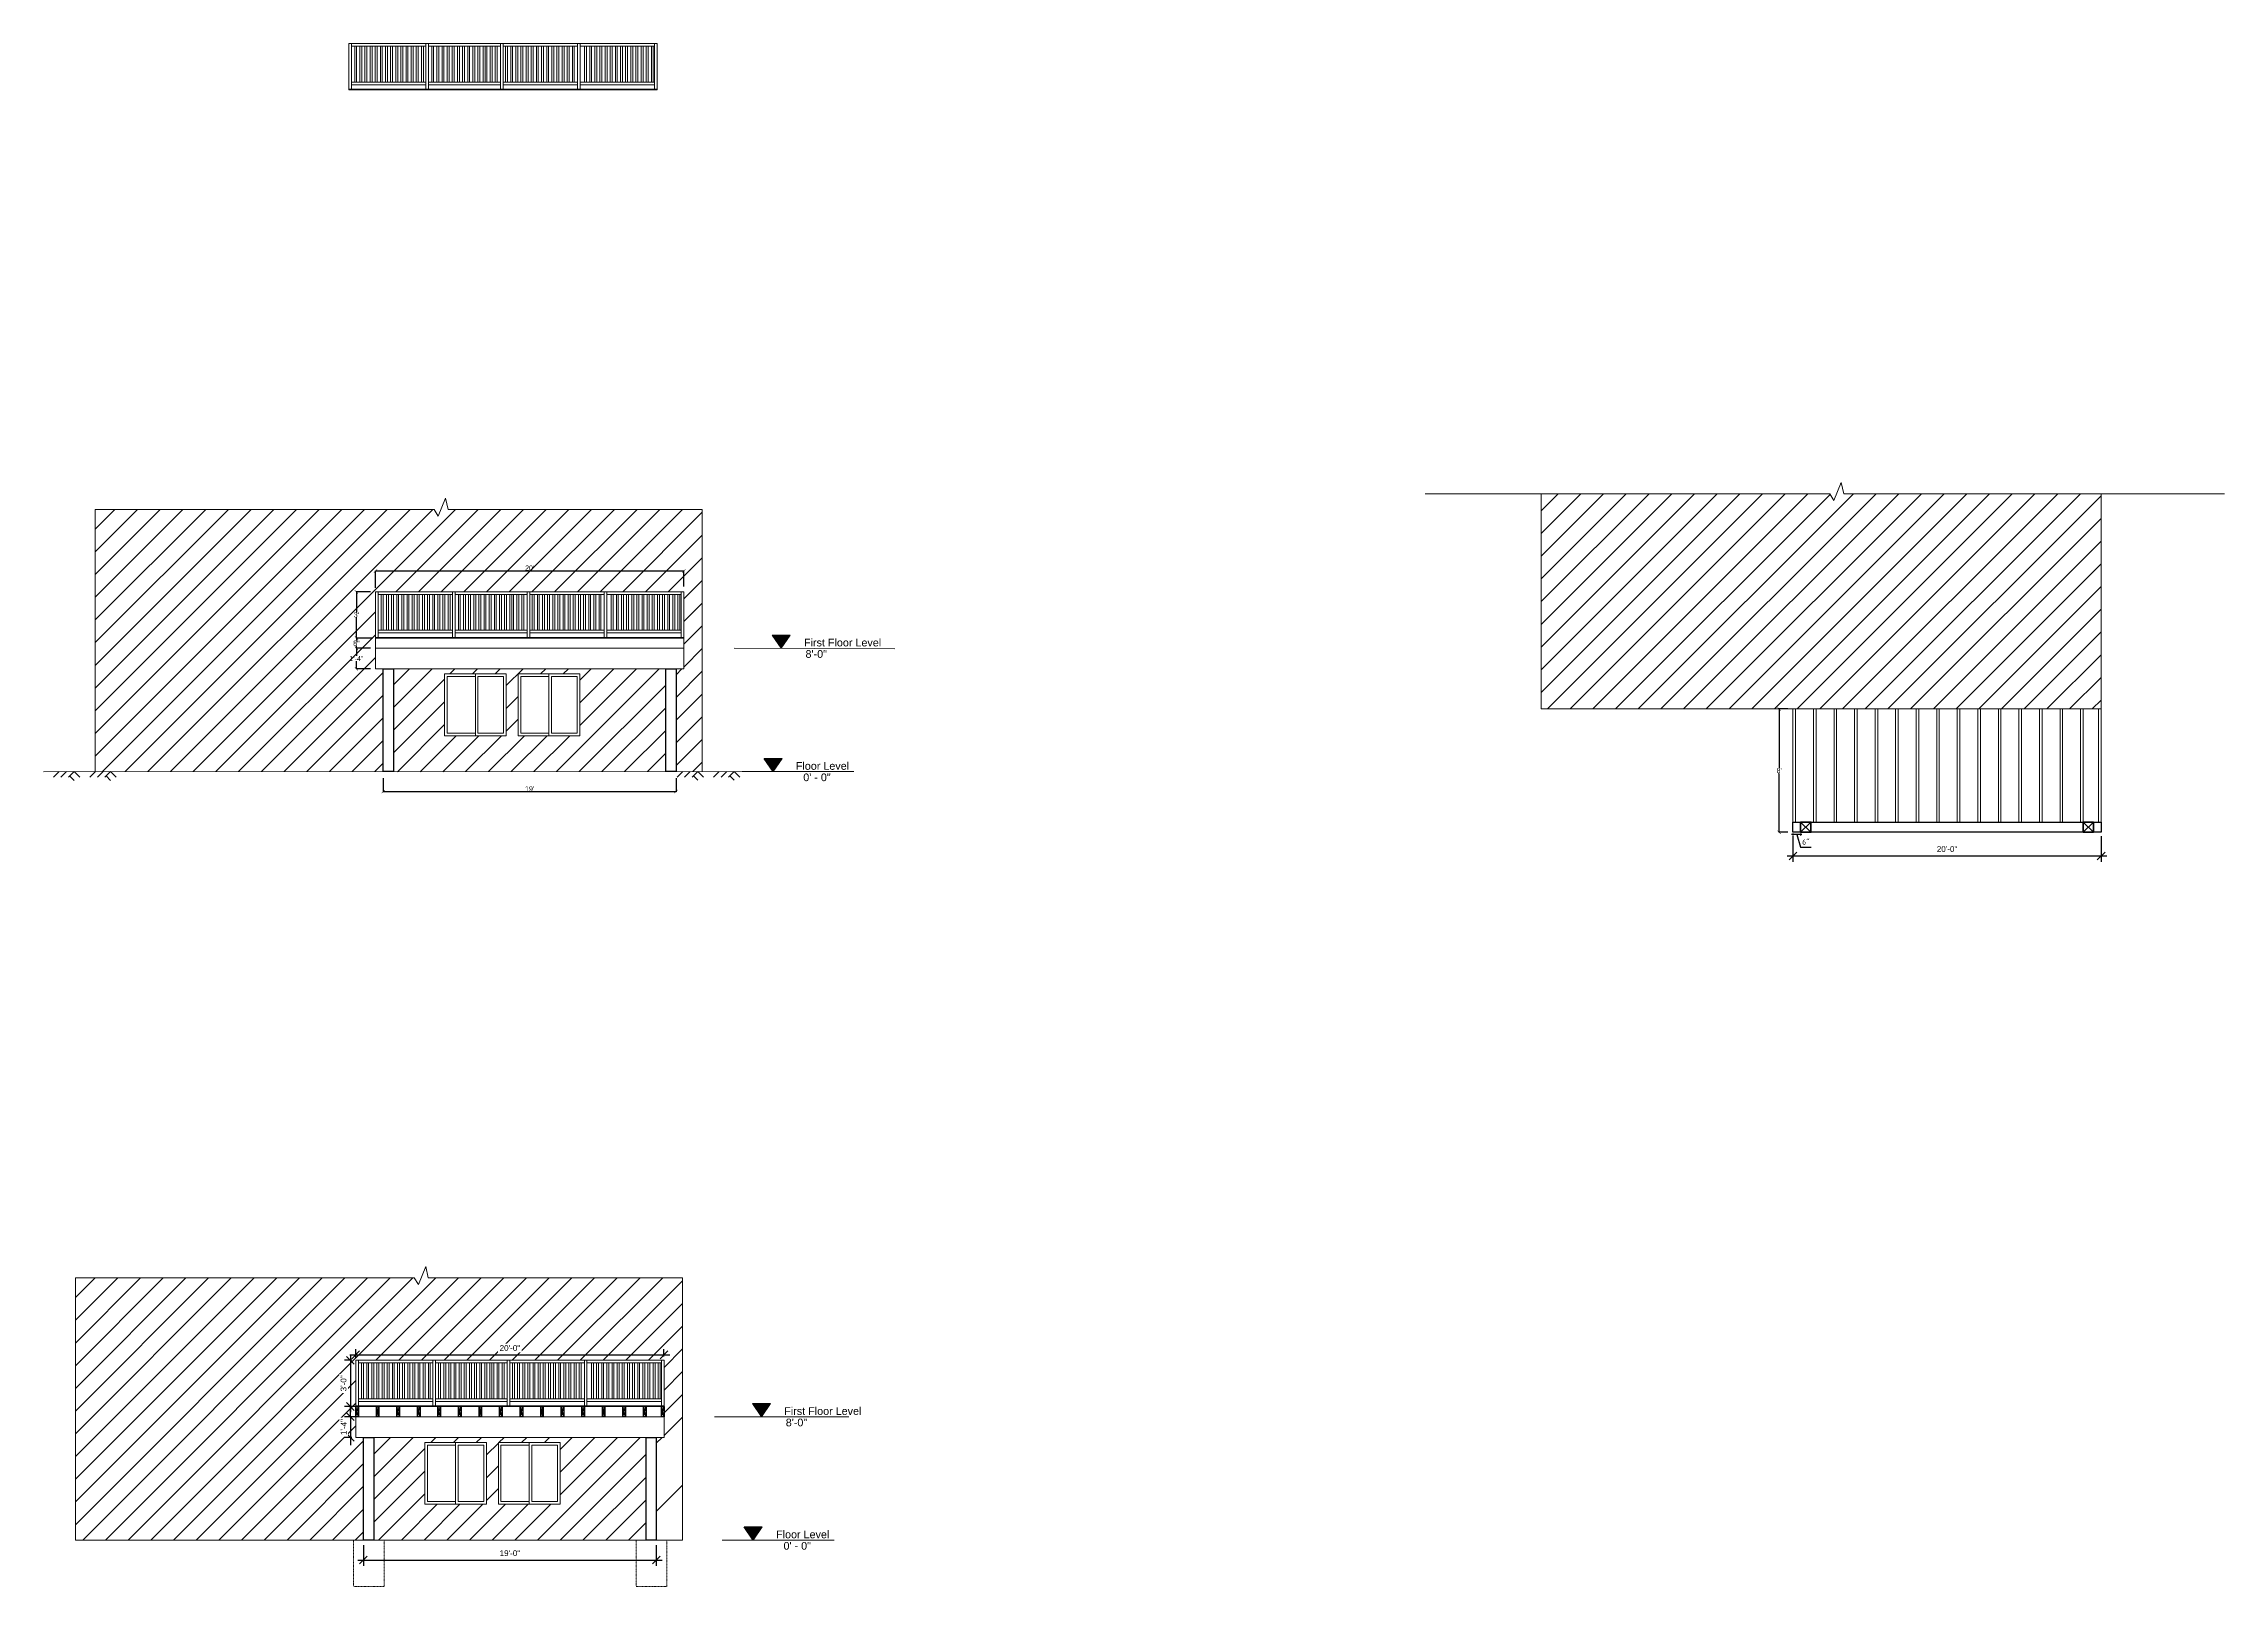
# Model space of a CAD drawing. Header units: inches. Extents: x 5821 to 9304, y -7513 to -2875.
# Drawn here: x 7606 to 9304, y -7513 to -6313 of the extents above; entities that cross this region are included whole.
import ezdxf

# ---------------------------------------------------------------- set-up
doc = ezdxf.new("R2010")
doc.units = ezdxf.units.IN
doc.header["$MEASUREMENT"] = 0
doc.linetypes.add('CENTER', pattern=[2, 1.25, -0.25, 0.25, -0.25])
doc.linetypes.add('Dash 1_16_', pattern=[0.125, 0.0625, -0.0625])
doc.layers.add('dimensions', color=1, linetype='Continuous')
doc.layers.add('RCP-MRKR', color=2, linetype='Continuous')
doc.layers.add('Existing', color=9, linetype='Dash 1_16_', lineweight=0, transparency=0.3)
for name, color, linetype, lineweight in [('FOUNDATION', 95, 'CENTER', 9), ('Text', 7, 'Continuous', 9), ('wall', 70, 'Continuous', 35), ('wall view line', 70, 'Continuous', 13), ('window', 160, 'Continuous', 13), ('wood', 40, 'Continuous', 9)]:
    doc.layers.add(name, color=color, linetype=linetype, lineweight=lineweight)
doc.styles.add('ANNTEXT', font='isocp.shx')
doc.styles.add('Arial', font='arial.ttf', dxfattribs={"height": 6})
doc.styles.add('Arial_1', font='arial.ttf', dxfattribs={"height": 4.5})
doc.styles.add('GENERATED_STYLE_2', font='ARIALN.TTF')
doc.styles.add('Romans', font='romans.shx', dxfattribs={"width": 0.85})
doc.dimstyles.new('Copy(5) of Standard', dxfattribs={"dimtxt": 4, "dimasz": 1, "dimexe": 1, "dimexo": 1, "dimgap": 2, "dimtad": 1, "dimdec": 1, "dimzin": 0, "dimdsep": 46, "dimlunit": 4, "dimtxsty": 'ANNTEXT', "dimblk": 'ARCHTICK', "dimcen": 0.09, "dimdle": 1, "dimadec": 0, "dimazin": 0, "dimtfac": 1, "dimtdec": 1, "dimtofl": 0, "dimtmove": 1, "dimatfit": 3, "dimfxl": 12, "dimfrac": 2, "dimtolj": 1, "dimtzin": 0, "dimarcsym": 0})
doc.dimstyles.new('GENERATED_STYLE__2', dxfattribs={"dimtxt": 4, "dimasz": 2.533333, "dimexe": 0.18, "dimexo": 4, "dimgap": 0.09, "dimtad": 1, "dimtih": 1, "dimtoh": 1, "dimdec": 1, "dimzin": 0, "dimdsep": 46, "dimlunit": 4, "dimtxsty": 'GENERATED_STYLE_2', "dimblk": 'ARCHTICK', "dimcen": 0.09, "dimclrd": 1, "dimclre": 1, "dimclrt": 1, "dimadec": 0, "dimazin": 0, "dimtfac": 1, "dimtdec": 1, "dimtmove": 0, "dimatfit": 3, "dimfxl": 1, "dimtolj": 1, "dimtzin": 0, "dimarcsym": 0})
doc.dimstyles.new('KjY-DIM_01', dxfattribs={"dimtxt": 0.09375, "dimasz": 0.078125, "dimexe": 0.0625, "dimexo": 0.09375, "dimgap": 0.015625, "dimtad": 1, "dimdec": 4, "dimzin": 3, "dimdsep": 46, "dimlunit": 4, "dimtxsty": 'Romans', "dimblk": 'ARCHTICK', "dimcen": 0, "dimdle": 0.03125, "dimclrd": 1, "dimclre": 1, "dimclrt": 1, "dimadec": 0, "dimazin": 0, "dimtfac": 1, "dimtdec": 4, "dimtmove": 2, "dimatfit": 3, "dimfxl": 1, "dimfrac": 2, "dimtolj": 1, "dimtzin": 0, "dimarcsym": 0})
doc.dimstyles.new('Linear_-_3_32__Arial', dxfattribs={"dimscale": 12, "dimtxt": 4.591167, "dimasz": 0.5, "dimexe": 0.375, "dimexo": 0.25, "dimgap": 0.25, "dimtad": 1, "dimdec": 5, "dimrnd": 0.03125, "dimzin": 1, "dimdsep": 46, "dimlunit": 4, "dimtxsty": 'Arial_1', "dimblk1": 'OBLIQUE', "dimblk2": 'OBLIQUE', "dimsah": 1, "dimcen": 0.09, "dimdle": 0.375, "dimazin": 0, "dimtfac": 1, "dimtdec": 4, "dimtix": 1, "dimtmove": 0, "dimatfit": 3, "dimfxl": 1, "dimtvp": 1, "dimtfill": 1, "dimfrac": 2, "dimtolj": 1, "dimtzin": 0, "dimarcsym": 2})

msp = doc.modelspace()

# ---------------------------------------------------------------- texts
at = {"layer": 'Text', "ltscale": 100, "char_height": 6, "attachment_point": 1, "style": 'Arial'}
for s, insert, width in [('First Floor Level', (8198.117429, -6775.741426), 70.70090383), ('8\'-0"', (8199.280705, -6784.622603), 70.70090383), ('Floor Level', (8191.75019, -6871.741426), 49.10554175), ('0\' - 0"', (8197.543387, -6880.622603), 25.9065), ('First Floor Level', (8182.734715, -7373.848096), 70.70090383), ('8\'-0"', (8183.897991, -7382.729273), 70.70090383), ('Floor Level', (8176.367477, -7469.848096), 49.10554175), ('0\' - 0"', (8182.160674, -7478.729273), 25.9065)]:
    msp.add_mtext(s, dxfattribs=dict(at, insert=insert, width=width))

# ---------------------------------------------------------------- blocks, each defined once
blk = doc.blocks.new('_ArchTick')
at = {"color": 0, "linetype": 'ByBlock', "lineweight": 100, "const_width": 0.15}
blk.add_lwpolyline([(-0.5, -0.5), (0.5, 0.5)], dxfattribs=at)
blk = doc.blocks.new('*D348')
at = {"layer": 'Defpoints', "color": 0, "ltscale": 100, "transparency": 16777216}
for p in [(7864.5, -6783.2), (7849.6, -6799.2), (7864.5, -6799.2)]:
    blk.add_point(p, dxfattribs=at)
at = {"layer": 'dimensions', "color": 1, "lineweight": -2, "ltscale": 100, "transparency": 16777216}
for p, q in [((7860.5, -6783.2), (7849.4, -6783.2)), ((7849.6, -6783.2), (7849.6, -6789.1)), ((7860.5, -6799.2), (7849.4, -6799.2)), ((7849.6, -6799.2), (7849.6, -6793.3))]:
    blk.add_line(p, q, dxfattribs=at)
at = {"layer": 'dimensions', "color": 1, "lineweight": -2, "ltscale": 100, "transparency": 16777216, "xscale": 2.533333333332774, "yscale": 2.533333333332774, "zscale": 2.533333333332774}
for p, rotation in [((7849.6, -6783.2), 90), ((7849.6, -6799.2), 270)]:
    blk.add_blockref('_ArchTick', p, dxfattribs=dict(at, rotation=rotation))
at = {"layer": 'dimensions', "color": 1, "ltscale": 100, "transparency": 16777216, "insert": (7849.6, -6791.2), "char_height": 4, "attachment_point": 5, "style": 'GENERATED_STYLE_2'}
blk.add_mtext('\\A1;1\'-4"', dxfattribs=at)
blk = doc.blocks.new('*D349')
at = {"layer": 'Defpoints', "color": 0, "ltscale": 100, "transparency": 16777216}
for p in [(7864.5, -6739.2), (7849.6, -6775.2), (7866.5, -6775.2)]:
    blk.add_point(p, dxfattribs=at)
at = {"layer": 'dimensions', "color": 1, "lineweight": -2, "ltscale": 100, "transparency": 16777216}
for p, q in [((7860.5, -6739.2), (7849.4, -6739.2)), ((7849.6, -6739.2), (7849.6, -6755.1)), ((7849.6, -6775.2), (7849.6, -6759.3)), ((7862.5, -6775.2), (7849.4, -6775.2))]:
    blk.add_line(p, q, dxfattribs=at)
at = {"layer": 'dimensions', "color": 1, "lineweight": -2, "ltscale": 100, "transparency": 16777216, "xscale": 2.533333333332774, "yscale": 2.533333333332774, "zscale": 2.533333333332774}
for p, rotation in [((7849.6, -6739.2), 90), ((7849.6, -6775.2), 270)]:
    blk.add_blockref('_ArchTick', p, dxfattribs=dict(at, rotation=rotation))
at = {"layer": 'dimensions', "color": 1, "ltscale": 100, "transparency": 16777216, "insert": (7849.6, -6757.2), "char_height": 4, "attachment_point": 5, "style": 'GENERATED_STYLE_2'}
blk.add_mtext("\\A1;3'", dxfattribs=at)
blk = doc.blocks.new('*D350')
at = {"layer": 'Defpoints', "color": 0, "ltscale": 100, "transparency": 16777216}
for p in [(8104.5, -6723), (7864.5, -6740.2), (8104.5, -6739.2)]:
    blk.add_point(p, dxfattribs=at)
at = {"layer": 'dimensions', "color": 1, "lineweight": -2, "ltscale": 100, "transparency": 16777216}
for p, q in [((7864.5, -6736.2), (7864.5, -6722.8)), ((7864.5, -6723), (8104.5, -6723)), ((8104.5, -6735.2), (8104.5, -6722.8))]:
    blk.add_line(p, q, dxfattribs=at)
at = {"layer": 'dimensions', "color": 1, "lineweight": -2, "ltscale": 100, "transparency": 16777216, "xscale": 2.533333333332774, "yscale": 2.533333333332774, "zscale": 2.533333333332774, "rotation": 180}
blk.add_blockref('_ArchTick', (7864.5, -6723), dxfattribs=at)
at = {"layer": 'dimensions', "color": 1, "lineweight": -2, "ltscale": 100, "transparency": 16777216, "xscale": 2.533333333332774, "yscale": 2.533333333332774, "zscale": 2.533333333332774}
blk.add_blockref('_ArchTick', (8104.5, -6723), dxfattribs=at)
at = {"layer": 'dimensions', "color": 1, "ltscale": 100, "transparency": 16777216, "insert": (7984.5, -6720.8), "char_height": 4, "attachment_point": 5, "style": 'GENERATED_STYLE_2'}
blk.add_mtext("\\A1;20'", dxfattribs=at)
blk = doc.blocks.new('*D351')
at = {"layer": 'Defpoints', "color": 0, "ltscale": 100, "transparency": 16777216}
for p in [(7870.5, -6880.2), (8098.5, -6880.2), (8098.5, -6894.7)]:
    blk.add_point(p, dxfattribs=at)
at = {"layer": 'dimensions', "color": 1, "lineweight": -2, "ltscale": 100, "transparency": 16777216}
for p, q in [((7870.5, -6884.2), (7870.5, -6894.9)), ((8098.5, -6884.2), (8098.5, -6894.9)), ((7870.5, -6894.7), (8098.5, -6894.7))]:
    blk.add_line(p, q, dxfattribs=at)
at = {"layer": 'dimensions', "color": 1, "lineweight": -2, "ltscale": 100, "transparency": 16777216, "xscale": 2.533333333332774, "yscale": 2.533333333332774, "zscale": 2.533333333332774, "rotation": 180}
blk.add_blockref('_ArchTick', (7870.5, -6894.7), dxfattribs=at)
at = {"layer": 'dimensions', "color": 1, "lineweight": -2, "ltscale": 100, "transparency": 16777216, "xscale": 2.533333333332774, "yscale": 2.533333333332774, "zscale": 2.533333333332774}
blk.add_blockref('_ArchTick', (8098.5, -6894.7), dxfattribs=at)
at = {"layer": 'dimensions', "color": 1, "ltscale": 100, "transparency": 16777216, "insert": (7984.5, -6892.6), "char_height": 4, "attachment_point": 5, "style": 'GENERATED_STYLE_2'}
blk.add_mtext("\\A1;19'", dxfattribs=at)
blk = doc.blocks.new('*D354')
at = {"layer": 'Defpoints', "color": 0, "ltscale": 100, "transparency": 16777216}
for p in [(7849.6, -6775.2), (7864.5, -6775.2), (7864.5, -6783.2)]:
    blk.add_point(p, dxfattribs=at)
at = {"layer": 'dimensions', "color": 1, "lineweight": -2, "ltscale": 100, "transparency": 16777216}
for p, q in [((7860.5, -6775.2), (7849.4, -6775.2)), ((7860.5, -6783.2), (7849.4, -6783.2)), ((7849.6, -6775.2), (7849.6, -6777.1)), ((7849.6, -6783.2), (7849.6, -6781.3))]:
    blk.add_line(p, q, dxfattribs=at)
at = {"layer": 'dimensions', "color": 1, "lineweight": -2, "ltscale": 100, "transparency": 16777216, "xscale": 2.533333333332774, "yscale": 2.533333333332774, "zscale": 2.533333333332774}
for p, rotation in [((7849.6, -6775.2), 90), ((7849.6, -6783.2), 270)]:
    blk.add_blockref('_ArchTick', p, dxfattribs=dict(at, rotation=rotation))
at = {"layer": 'dimensions', "color": 1, "ltscale": 100, "transparency": 16777216, "insert": (7849.6, -6779.2), "char_height": 4, "attachment_point": 5, "style": 'GENERATED_STYLE_2'}
blk.add_mtext('\\A1;8"', dxfattribs=at)
blk = doc.blocks.new('_Oblique')
at = {"color": 0, "linetype": 'ByBlock', "lineweight": -2}
blk.add_line((-0.5, -0.5), (0.5, 0.5), dxfattribs=at)
blk = doc.blocks.new('*D402')
at = {"layer": 'dimensions', "color": 0, "lineweight": -2, "ltscale": 100, "transparency": 16777216}
for p, q in [((7846.1, -7381.3), (7840.4, -7381.3)), ((7844.9, -7381.3), (7844.9, -7375.3)), ((7844.9, -7381.3), (7844.9, -7397.3)), ((7846.1, -7397.3), (7840.4, -7397.3)), ((7844.9, -7397.3), (7844.9, -7403.3))]:
    blk.add_line(p, q, dxfattribs=at)
at = {"layer": 'dimensions', "color": 0, "lineweight": -2, "ltscale": 100, "transparency": 16777216, "xscale": 5.999999999999999, "yscale": 5.999999999999999, "zscale": 5.999999999999999}
for p, rotation in [((7844.9, -7381.3), 270), ((7844.9, -7397.3), 90)]:
    blk.add_blockref('_Oblique', p, dxfattribs=dict(at, rotation=rotation))
at = {"layer": 'dimensions', "color": 0, "lineweight": 0, "ltscale": 100, "transparency": 16777216, "insert": (7839.7, -7389.3), "char_height": 4.5, "attachment_point": 5, "rotation": 90, "style": 'Arial_1', "bg_fill": 3, "box_fill_scale": 1.25, "bg_fill_color": 256, "bg_fill_true_color": 13158600, "bg_fill_transparency": 0}
blk.add_mtext('\\A1;1\'-4"', dxfattribs=at)
at = {"layer": 'Defpoints', "color": 0, "ltscale": 100, "transparency": 16777216}
for p in [(7849.1, -7381.3), (7844.9, -7397.3), (7849.1, -7397.3)]:
    blk.add_point(p, dxfattribs=at)
blk = doc.blocks.new('*D400')
at = {"layer": 'Defpoints', "color": 0, "ltscale": 100, "transparency": 16777216}
for p in [(7849.1, -7337.3), (7844.9, -7373.3), (7851.1, -7373.3)]:
    blk.add_point(p, dxfattribs=at)
at = {"layer": 'dimensions', "color": 0, "lineweight": -2, "ltscale": 100, "transparency": 16777216}
for p, q in [((7844.9, -7332.8), (7844.9, -7377.8)), ((7846.1, -7337.3), (7840.4, -7337.3)), ((7848.1, -7373.3), (7840.4, -7373.3))]:
    blk.add_line(p, q, dxfattribs=at)
at = {"layer": 'dimensions', "color": 0, "lineweight": -2, "ltscale": 100, "transparency": 16777216, "xscale": 5.999999999999999, "yscale": 5.999999999999999, "zscale": 5.999999999999999}
for p, rotation in [((7844.9, -7337.3), 90), ((7844.9, -7373.3), 270)]:
    blk.add_blockref('_Oblique', p, dxfattribs=dict(at, rotation=rotation))
at = {"layer": 'dimensions', "color": 0, "lineweight": 0, "ltscale": 100, "transparency": 16777216, "insert": (7839.6, -7355.3), "char_height": 4.5, "attachment_point": 5, "rotation": 90, "style": 'Arial_1', "bg_fill": 3, "box_fill_scale": 1.25, "bg_fill_color": 256, "bg_fill_true_color": 13158600, "bg_fill_transparency": 0}
blk.add_mtext('\\A1;3\'-0"', dxfattribs=at)
blk = doc.blocks.new('*D403')
at = {"layer": 'Defpoints', "color": 0, "ltscale": 100, "transparency": 16777216}
for p in [(8089.1, -7333.1), (7849.1, -7338.3), (8089.1, -7337.3)]:
    blk.add_point(p, dxfattribs=at)
at = {"layer": 'dimensions', "color": 0, "lineweight": -2, "ltscale": 100, "transparency": 16777216}
for p, q in [((7844.6, -7333.1), (8093.6, -7333.1)), ((7849.1, -7335.3), (7849.1, -7328.6)), ((8089.1, -7334.3), (8089.1, -7328.6))]:
    blk.add_line(p, q, dxfattribs=at)
at = {"layer": 'dimensions', "color": 0, "lineweight": -2, "ltscale": 100, "transparency": 16777216, "xscale": 5.999999999999999, "yscale": 5.999999999999999, "zscale": 5.999999999999999, "rotation": 180}
blk.add_blockref('_Oblique', (7849.1, -7333.1), dxfattribs=at)
at = {"layer": 'dimensions', "color": 0, "lineweight": -2, "ltscale": 100, "transparency": 16777216, "xscale": 5.999999999999999, "yscale": 5.999999999999999, "zscale": 5.999999999999999}
blk.add_blockref('_Oblique', (8089.1, -7333.1), dxfattribs=at)
at = {"layer": 'dimensions', "color": 0, "lineweight": 0, "ltscale": 100, "transparency": 16777216, "insert": (7969.1, -7327.8), "char_height": 4.5, "attachment_point": 5, "style": 'Arial_1', "bg_fill": 3, "box_fill_scale": 1.25, "bg_fill_color": 256, "bg_fill_true_color": 13158600, "bg_fill_transparency": 0}
blk.add_mtext('\\A1;20\'-0"', dxfattribs=at)
blk = doc.blocks.new('*D401')
at = {"layer": 'Defpoints', "color": 0, "ltscale": 100, "transparency": 16777216}
for p in [(7855.1, -7478.3), (8083.1, -7478.3), (8083.1, -7492.8)]:
    blk.add_point(p, dxfattribs=at)
at = {"layer": 'dimensions', "color": 0, "lineweight": -2, "ltscale": 100, "transparency": 16777216}
for p, q in [((7855.1, -7481.3), (7855.1, -7497.3)), ((8083.1, -7481.3), (8083.1, -7497.3)), ((7850.6, -7492.8), (8087.6, -7492.8))]:
    blk.add_line(p, q, dxfattribs=at)
at = {"layer": 'dimensions', "color": 0, "lineweight": -2, "ltscale": 100, "transparency": 16777216, "xscale": 5.999999999999999, "yscale": 5.999999999999999, "zscale": 5.999999999999999, "rotation": 180}
blk.add_blockref('_Oblique', (7855.1, -7492.8), dxfattribs=at)
at = {"layer": 'dimensions', "color": 0, "lineweight": -2, "ltscale": 100, "transparency": 16777216, "xscale": 5.999999999999999, "yscale": 5.999999999999999, "zscale": 5.999999999999999}
blk.add_blockref('_Oblique', (8083.1, -7492.8), dxfattribs=at)
at = {"layer": 'dimensions', "color": 0, "ltscale": 100, "transparency": 16777216, "insert": (7969.1, -7487.5), "char_height": 4.5, "attachment_point": 5, "style": 'Arial_1', "bg_fill": 3, "box_fill_scale": 1.25, "bg_fill_color": 256, "bg_fill_true_color": 13158600, "bg_fill_transparency": 0}
blk.add_mtext('\\A1;19\'-0"', dxfattribs=at)
blk = doc.blocks.new('*D404')
at = {"layer": 'Defpoints', "color": 0, "ltscale": 100, "transparency": 16777216}
for p in [(7844.9, -7373.3), (7849.1, -7373.3), (7849.1, -7381.3)]:
    blk.add_point(p, dxfattribs=at)
at = {"layer": 'dimensions', "color": 1, "lineweight": -2, "ltscale": 100, "transparency": 16777216}
for p, q in [((7849, -7373.3), (7844.8, -7373.3)), ((7849, -7381.3), (7844.8, -7381.3)), ((7844.9, -7381.3), (7844.9, -7373.3))]:
    blk.add_line(p, q, dxfattribs=at)
at = {"layer": 'dimensions', "color": 1, "lineweight": -2, "ltscale": 100, "transparency": 16777216, "xscale": 0.078125, "yscale": 0.078125, "zscale": 0.078125}
for p, rotation in [((7844.9, -7373.3), 90), ((7844.9, -7381.3), 270)]:
    blk.add_blockref('_ArchTick', p, dxfattribs=dict(at, rotation=rotation))
at = {"layer": 'dimensions', "color": 1, "ltscale": 100, "transparency": 16777216, "insert": (7844.8, -7377.3), "char_height": 0.0938, "attachment_point": 5, "rotation": 90, "style": 'Romans'}
blk.add_mtext('\\A1;8"', dxfattribs=at)
blk = doc.blocks.new('*D330')
at = {"layer": 'Defpoints', "color": 0, "ltscale": 100, "transparency": 16777216}
for p in [(8968.1, -6926.4), (9208.1, -6926.4), (9208.1, -6944.8)]:
    blk.add_point(p, dxfattribs=at)
at = {"layer": 'dimensions', "color": 0, "lineweight": -2, "ltscale": 100, "transparency": 16777216}
for p, q in [((8968.1, -6929.4), (8968.1, -6949.3)), ((9208.1, -6929.4), (9208.1, -6949.3)), ((8963.6, -6944.8), (9212.6, -6944.8))]:
    blk.add_line(p, q, dxfattribs=at)
at = {"layer": 'dimensions', "color": 0, "lineweight": -2, "ltscale": 100, "transparency": 16777216, "xscale": 5.999999999999999, "yscale": 5.999999999999999, "zscale": 5.999999999999999, "rotation": 180}
blk.add_blockref('_Oblique', (8968.1, -6944.8), dxfattribs=at)
at = {"layer": 'dimensions', "color": 0, "lineweight": -2, "ltscale": 100, "transparency": 16777216, "xscale": 5.999999999999999, "yscale": 5.999999999999999, "zscale": 5.999999999999999}
blk.add_blockref('_Oblique', (9208.1, -6944.8), dxfattribs=at)
at = {"layer": 'dimensions', "color": 0, "ltscale": 100, "transparency": 16777216, "insert": (9088.1, -6939.5), "char_height": 4.5, "attachment_point": 5, "style": 'Arial_1', "bg_fill": 3, "box_fill_scale": 1.25, "bg_fill_color": 256, "bg_fill_true_color": 13158600, "bg_fill_transparency": 0}
blk.add_mtext('\\A1;20\'-0"', dxfattribs=at)
blk = doc.blocks.new('*D346')
at = {"layer": 'Defpoints', "color": 0, "ltscale": 100, "transparency": 16777216}
for p in [(8968.1, -6926.4), (8974.1, -6926.4), (8968.1, -6928)]:
    blk.add_point(p, dxfattribs=at)
at = {"layer": 'dimensions', "color": 0, "lineweight": -2, "ltscale": 100, "transparency": 16777216}
for p, q in [((8968.1, -6927.4), (8968.1, -6929)), ((8974.1, -6927.4), (8974.1, -6929)), ((8975.1, -6928), (8967.1, -6928)), ((8971.1, -6928), (8974.1, -6938)), ((8974.1, -6938), (8982.3, -6938))]:
    blk.add_line(p, q, dxfattribs=at)
at = {"layer": 'dimensions', "color": 0, "lineweight": -2, "ltscale": 100, "transparency": 16777216, "rotation": 180}
blk.add_blockref('_ArchTick', (8968.1, -6928), dxfattribs=at)
at = {"layer": 'dimensions', "color": 0, "lineweight": -2, "ltscale": 100, "transparency": 16777216}
blk.add_blockref('_ArchTick', (8974.1, -6928), dxfattribs=at)
at = {"layer": 'dimensions', "color": 0, "ltscale": 100, "transparency": 16777216, "insert": (8978.2, -6934), "char_height": 4, "attachment_point": 5, "style": 'ANNTEXT'}
blk.add_mtext('\\A1;6"', dxfattribs=at)
blk = doc.blocks.new('*D393')
at = {"layer": 'Defpoints', "color": 0, "ltscale": 100, "transparency": 16777216}
for p in [(8957.4, -6830.4), (8968.1, -6830.4), (8968.1, -6926.4)]:
    blk.add_point(p, dxfattribs=at)
at = {"layer": 'dimensions', "color": 1, "lineweight": -2, "ltscale": 100, "transparency": 16777216}
for p, q in [((8964.1, -6830.4), (8957.2, -6830.4)), ((8957.4, -6830.4), (8957.4, -6876.3)), ((8957.4, -6926.4), (8957.4, -6880.6)), ((8964.1, -6926.4), (8957.2, -6926.4))]:
    blk.add_line(p, q, dxfattribs=at)
at = {"layer": 'dimensions', "color": 1, "lineweight": -2, "ltscale": 100, "transparency": 16777216, "xscale": 2.533333333332774, "yscale": 2.533333333332774, "zscale": 2.533333333332774}
for p, rotation in [((8957.4, -6830.4), 90), ((8957.4, -6926.4), 270)]:
    blk.add_blockref('_ArchTick', p, dxfattribs=dict(at, rotation=rotation))
at = {"layer": 'dimensions', "color": 1, "ltscale": 100, "transparency": 16777216, "insert": (8957.4, -6878.4), "char_height": 4, "attachment_point": 5, "style": 'GENERATED_STYLE_2'}
blk.add_mtext("\\A1;8'", dxfattribs=at)

# ---------------------------------------------------------------- dimensions: what is measured, and where the dimension line sits
at = {"layer": 'dimensions', "ltscale": 100}
for base, p1, p2, picture, middle in [((8104.50018, -6722.976938), (7864.50018, -6740.206428), (8104.50018, -6739.206428), '*D350', (7984.50018, -6720.844646)), ((8098.50321, -6894.688449), (7870.513529, -6880.181077), (8098.50321, -6880.181077), '*D351', (7984.508369, -6892.556157))]:
    dim = msp.add_linear_dim(base=base, p1=p1, p2=p2, dimstyle='GENERATED_STYLE__2', dxfattribs=at)
    dim.commit()
    dim.dimension.update_dxf_attribs({"geometry": picture, "text_midpoint": middle})
for base, p1, p2, picture, middle in [((7849.609855, -6775.206428), (7864.50018, -6739.206428), (7866.513529, -6775.206428), '*D349', (7849.609855, -6757.206428)), ((7849.609855, -6799.206428), (7864.510498, -6783.206428), (7864.510498, -6799.206428), '*D348', (7849.609855, -6791.206428))]:
    dim = msp.add_linear_dim(base=base, p1=p1, p2=p2, angle=90, dimstyle='GENERATED_STYLE__2', dxfattribs=at)
    dim.commit()
    dim.dimension.update_dxf_attribs({"geometry": picture, "text_midpoint": middle})
dim = msp.add_linear_dim(base=(7849.609855, -6775.206428), p1=(7864.510498, -6783.206428), p2=(7864.510498, -6775.206428), angle=90, dimstyle='GENERATED_STYLE__2', dxfattribs=at)
dim.commit()
dim.dimension.update_dxf_attribs({"geometry": '*D354', "text_midpoint": (7849.609855, -6779.206428), "dimtype": 160})

# ---------------------------------------------------------------- hatches: boundary and pattern name
h = msp.add_hatch(color=256)
h.dxf.hatch_style = 1
h.paths.add_polyline_path([(8174.024712, -6879.142014), (8181.024712, -6868.960403), (8167.024712, -6868.960403)])
h = msp.add_hatch(color=256)
h.dxf.hatch_style = 1
h.paths.add_polyline_path([(8158.641999, -7477.248685), (8165.641999, -7467.067074), (8151.641999, -7467.067074)])
at = {"layer": 'dimensions', "ltscale": 100}
h = msp.add_hatch(dxfattribs=at)
h.set_pattern_fill('ANSI31', color=8, scale=100)
h.set_pattern_definition([(45, (1811.349, -2411.59), (-8.838835, 8.838835), [])])
h.paths.add_polyline_path([(9208.083606, -6662.920211), (9007.676292, -6662.920211), (9005.621789, -6654.1689), (9000.009721, -6668.207395), (8996.733631, -6662.920211), (8772.086587, -6662.920211), (8772.086587, -6830.425794), (9208.083606, -6830.425794)])
h = msp.add_hatch(dxfattribs=at)
h.set_pattern_fill('ANSI31', color=8, scale=100)
h.paths.add_polyline_path([(8118.855975, -6675.052016), (7920.984925, -6675.052016), (7918.930422, -6666.300705), (7913.318355, -6680.3392), (7910.042264, -6675.052016), (7646.173598, -6675.052016), (7646.173598, -6783.142014), (7864.510498, -6783.142014), (7864.510498, -6775.206428), (7864.50018, -6739.206428), (8104.50018, -6739.206428), (8104.50018, -6775.206428), (8104.50321, -6775.206428), (8104.50321, -6783.142014), (8118.855975, -6783.142014)])
h.paths.add_polyline_path([(7870.513529, -6799.206428), (7864.510498, -6799.206428), (7864.510498, -6783.142014), (7646.173598, -6783.142014), (7646.173598, -6879.181077), (7870.513529, -6879.181077)])
h.paths.add_polyline_path([(7859.752363, -6798.785213), (7859.752363, -6784.017478), (7850.479171, -6784.017478), (7850.479171, -6798.785213)], flags=24)
h = msp.add_hatch(dxfattribs=at)
h.set_pattern_fill('ANSI31', color=8, scale=100)
h.paths.add_polyline_path([(8118.855975, -6783.142014), (8104.50321, -6783.142014), (8104.50321, -6783.206428), (8104.50018, -6799.206428), (8098.50321, -6799.206428), (8098.50321, -6879.159366), (8118.855975, -6879.152493)])
h = msp.add_hatch(dxfattribs=at)
h.set_pattern_fill('ANSI31', color=8, scale=100)
h.paths.add_polyline_path([(8090.50321, -6799.206428), (7878.513529, -6799.206428), (7878.513529, -6879.233652), (8090.50321, -6879.162067)])
h.paths.add_polyline_path([(7918.253973, -6803.198161), (7966.252484, -6803.198161), (7966.252484, -6851.206718), (7918.253973, -6851.206718)], flags=16)
h.paths.add_polyline_path([(7920.253973, -6805.198161), (7942.253229, -6805.198161), (7942.253229, -6849.206718), (7920.253973, -6849.206718)], flags=0)
h.paths.add_polyline_path([(7944.253229, -6805.198161), (7964.252484, -6805.198161), (7964.252484, -6849.206718), (7944.253229, -6849.206718)], flags=0)
h.paths.add_polyline_path([(7975.559759, -6803.198161), (8023.55827, -6803.198161), (8023.55827, -6851.206718), (7975.559759, -6851.206718)], flags=16)
h.paths.add_polyline_path([(7977.559759, -6805.198161), (7999.559014, -6805.198161), (7999.559014, -6849.206718), (7977.559759, -6849.206718)], flags=0)
h.paths.add_polyline_path([(8001.559014, -6805.198161), (8021.55827, -6805.198161), (8021.55827, -6849.206718), (8001.559014, -6849.206718)], flags=0)
h = msp.add_hatch(dxfattribs=at)
h.set_pattern_fill('ANSI31', color=8, scale=100)
h.set_pattern_definition([(45, (-15.383, -598.107), (-8.838835, 8.838835), [])])
h.paths.add_polyline_path([(8103.473262, -7273.158687), (7905.602212, -7273.158687), (7903.547709, -7264.407376), (7897.935641, -7278.44587), (7894.659551, -7273.158687), (7630.790885, -7273.158687), (7630.790885, -7381.248685), (7849.127785, -7381.248685), (7849.127785, -7373.313098), (7849.117467, -7337.313098), (8089.117467, -7337.313098), (8089.117467, -7373.313098), (8089.120497, -7373.313098), (8089.120497, -7381.248685), (8103.473262, -7381.248685)])
h.paths.add_polyline_path([(7855.130815, -7397.313098), (7849.127785, -7397.313098), (7849.127785, -7381.248685), (7630.790885, -7381.248685), (7630.790885, -7477.287747), (7855.130815, -7477.287747)])
h.paths.add_polyline_path([(7844.36965, -7396.891884), (7844.36965, -7382.124149), (7835.096458, -7382.124149), (7835.096458, -7396.891884)], flags=24)
h = msp.add_hatch(dxfattribs=at)
h.set_pattern_fill('ANSI31', color=8, scale=300)
h.set_pattern_definition([(45, (-15.383, -598.107), (-26.5165, 26.5165), [])])
h.paths.add_polyline_path([(8103.473262, -7381.248685), (8089.120497, -7381.248685), (8089.120497, -7381.313098), (8089.117467, -7397.313098), (8083.120497, -7397.313098), (8083.120497, -7477.287747), (8103.473262, -7477.287747)])
h = msp.add_hatch(dxfattribs=at)
h.set_pattern_fill('ANSI31', color=8, scale=100)
h.paths.add_polyline_path([(8075.120497, -7397.313098), (7863.130815, -7397.313098), (7863.130815, -7477.287747), (8075.120497, -7477.287747)])
h.paths.add_polyline_path([(7902.87126, -7449.313389), (7902.87126, -7401.304832), (7950.869771, -7401.304832), (7950.869771, -7449.313389)], flags=16)
h.paths.add_polyline_path([(7904.87126, -7447.313389), (7904.87126, -7403.304832), (7926.870516, -7403.304832), (7926.870516, -7447.313389)], flags=0)
h.paths.add_polyline_path([(7928.870516, -7447.313389), (7928.870516, -7403.304832), (7948.869771, -7403.304832), (7948.869771, -7447.313389)], flags=0)
h.paths.add_polyline_path([(7960.177045, -7449.313389), (7960.177045, -7401.304832), (8008.175557, -7401.304832), (8008.175557, -7449.313389)], flags=16)
h.paths.add_polyline_path([(7962.177045, -7447.313389), (7962.177045, -7403.304832), (7984.176301, -7403.304832), (7984.176301, -7447.313389)], flags=0)
h.paths.add_polyline_path([(7986.176301, -7447.313389), (7986.176301, -7403.304832), (8006.175557, -7403.304832), (8006.175557, -7447.313389)], flags=0)
at = {"layer": 'Text', "ltscale": 100}
h = msp.add_hatch(color=256, dxfattribs=at)
h.dxf.hatch_style = 1
h.paths.add_polyline_path([(8180.391951, -6783.142014), (8187.391951, -6772.960403), (8173.391951, -6772.960403)])
h = msp.add_hatch(color=256, dxfattribs=at)
h.dxf.hatch_style = 1
h.paths.add_polyline_path([(8165.009238, -7381.248685), (8172.009238, -7371.067074), (8158.009238, -7371.067074)])

# ---------------------------------------------------------------- linework, layer by layer
for p, q in [((8167.024712, -6868.960403), (8181.024712, -6868.960403)), ((8174.024712, -6879.142014), (8167.024712, -6868.960403)), ((8174.024712, -6879.142014), (8181.024712, -6868.960403)), ((8151.641999, -7467.067074), (8165.641999, -7467.067074)), ((8158.641999, -7477.248685), (8151.641999, -7467.067074)), ((8158.641999, -7477.248685), (8165.641999, -7467.067074))]:
    msp.add_line(p, q)
at = {"layer": 'dimensions', "ltscale": 100}
for p, q in [((7867.130815, -7381.313098), (7865.127785, -7373.313098)), ((7865.127785, -7381.313098), (7867.117467, -7373.313098)), ((7883.130815, -7381.313098), (7881.127785, -7373.313098)), ((7881.127785, -7381.313098), (7883.117467, -7373.313098)), ((7899.130815, -7381.313098), (7897.127785, -7373.313098)), ((7897.127785, -7381.313098), (7899.117467, -7373.313098)), ((7915.130815, -7381.313098), (7913.127785, -7373.313098)), ((7913.127785, -7381.313098), (7915.117467, -7373.313098)), ((7931.130815, -7381.313098), (7929.127785, -7373.313098)), ((7929.127785, -7381.313098), (7931.117467, -7373.313098)), ((7947.130815, -7381.313098), (7945.127785, -7373.313098)), ((7945.127785, -7381.313098), (7947.117467, -7373.313098)), ((7963.130815, -7381.313098), (7961.127785, -7373.313098)), ((7961.127785, -7381.313098), (7963.117467, -7373.313098)), ((7979.130815, -7381.313098), (7977.127785, -7373.313098)), ((7977.127785, -7381.313098), (7979.117467, -7373.313098)), ((7995.130815, -7381.313098), (7993.127785, -7373.313098)), ((7993.127785, -7381.313098), (7995.117467, -7373.313098)), ((8011.130815, -7381.313098), (8009.127785, -7373.313098)), ((8009.127785, -7381.313098), (8011.117467, -7373.313098)), ((8027.130815, -7381.313098), (8025.127785, -7373.313098)), ((8025.127785, -7381.313098), (8027.117467, -7373.313098)), ((8043.130815, -7381.313098), (8041.127785, -7373.313098)), ((8041.127785, -7381.313098), (8043.117467, -7373.313098)), ((8059.130815, -7381.313098), (8057.127785, -7373.313098)), ((8057.127785, -7381.313098), (8059.117467, -7373.313098)), ((8075.130815, -7381.313098), (8073.127785, -7373.313098)), ((8073.127785, -7381.313098), (8075.117467, -7373.313098)), ((8089.120497, -7381.313098), (8087.117467, -7373.313098)), ((8087.117467, -7381.313098), (8089.107148, -7373.313098))]:
    msp.add_line(p, q, dxfattribs=at)
for points in [[(7865.127785, -7373.313098), (7867.130815, -7373.313098), (7867.130815, -7381.313098), (7865.127785, -7381.313098)], [(7881.127785, -7373.313098), (7883.130815, -7373.313098), (7883.130815, -7381.313098), (7881.127785, -7381.313098)], [(7897.127785, -7373.313098), (7899.130815, -7373.313098), (7899.130815, -7381.313098), (7897.127785, -7381.313098)], [(7913.127785, -7373.313098), (7915.130815, -7373.313098), (7915.130815, -7381.313098), (7913.127785, -7381.313098)], [(7929.127785, -7373.313098), (7931.130815, -7373.313098), (7931.130815, -7381.313098), (7929.127785, -7381.313098)], [(7945.127785, -7373.313098), (7947.130815, -7373.313098), (7947.130815, -7381.313098), (7945.127785, -7381.313098)], [(7961.127785, -7373.313098), (7963.130815, -7373.313098), (7963.130815, -7381.313098), (7961.127785, -7381.313098)], [(7977.127785, -7373.313098), (7979.130815, -7373.313098), (7979.130815, -7381.313098), (7977.127785, -7381.313098)], [(7993.127785, -7373.313098), (7995.130815, -7373.313098), (7995.130815, -7381.313098), (7993.127785, -7381.313098)], [(8009.127785, -7373.313098), (8011.130815, -7373.313098), (8011.130815, -7381.313098), (8009.127785, -7381.313098)], [(8025.127785, -7373.313098), (8027.130815, -7373.313098), (8027.130815, -7381.313098), (8025.127785, -7381.313098)], [(8041.127785, -7373.313098), (8043.130815, -7373.313098), (8043.130815, -7381.313098), (8041.127785, -7381.313098)], [(8057.127785, -7373.313098), (8059.130815, -7373.313098), (8059.130815, -7381.313098), (8057.127785, -7381.313098)], [(8073.127785, -7373.313098), (8075.130815, -7373.313098), (8075.130815, -7381.313098), (8073.127785, -7381.313098)], [(8087.117467, -7373.313098), (8089.120497, -7373.313098), (8089.120497, -7381.313098), (8087.117467, -7381.313098)]]:
    msp.add_lwpolyline(points, close=True, dxfattribs=at)
at = {"layer": 'Existing', "ltscale": 100}
for p, q in [((7618.051975, -6879.181077), (7611.248774, -6885.984277)), ((7623.937151, -6879.181077), (7617.13395, -6885.984277)), ((7629.746842, -6879.181077), (7622.943641, -6885.984277)), ((7626.345242, -6882.582677), (7629.746842, -6885.984277)), ((7629.746842, -6879.181077), (7636.550043, -6885.984277)), ((7646.451908, -6879.181077), (7639.648708, -6885.984277)), ((7652.337084, -6879.181077), (7645.533884, -6885.984277)), ((7658.146775, -6879.181077), (7651.343575, -6885.984277)), ((7654.745175, -6882.582677), (7658.146775, -6885.984277)), ((7658.146775, -6879.181077), (7664.949976, -6885.984277)), ((8103.714904, -6879.144067), (8096.911703, -6885.947268)), ((8109.60008, -6879.144067), (8102.796879, -6885.947268)), ((8115.409771, -6879.144067), (8108.60657, -6885.947268)), ((8112.008171, -6882.545667), (8115.409771, -6885.947268)), ((8115.409771, -6879.144067), (8122.212972, -6885.947268)), ((8132.114837, -6879.144067), (8125.311636, -6885.947268)), ((8138.000013, -6879.144067), (8131.196813, -6885.947268)), ((8143.809704, -6879.144067), (8137.006504, -6885.947268)), ((8140.408104, -6882.545667), (8143.809704, -6885.947268)), ((8143.809704, -6879.144067), (8150.612905, -6885.947268))]:
    msp.add_line(p, q, dxfattribs=at)
at = {"layer": 'RCP-MRKR', "ltscale": 100}
for points in [[(7870.513529, -6799.206428), (7878.513529, -6799.206428), (7878.513529, -6879.181077), (7870.513529, -6879.181077)], [(8090.50321, -6799.206428), (8098.50321, -6799.206428), (8098.50321, -6879.181077), (8090.50321, -6879.181077)], [(8075.120497, -7397.313098), (8083.120497, -7397.313098), (8083.120497, -7477.287747), (8075.120497, -7477.287747)]]:
    msp.add_lwpolyline(points, close=True, dxfattribs=at)
at = {"layer": 'Text', "ltscale": 100}
for p, q in [((8173.391951, -6772.960403), (8187.391951, -6772.960403)), ((8180.391951, -6783.142014), (8173.391951, -6772.960403)), ((8180.391951, -6783.142014), (8187.391951, -6772.960403)), ((8143.807142, -6783.142014), (8268.818333, -6783.741426)), ((8149.888773, -6879.142014), (8237.024712, -6879.142014)), ((8128.424428, -7381.248685), (8233.009238, -7381.248685)), ((8158.009238, -7371.067074), (8172.009238, -7371.067074)), ((8165.009238, -7381.248685), (8158.009238, -7371.067074)), ((8165.009238, -7381.248685), (8172.009238, -7371.067074)), ((8134.50606, -7477.248685), (8221.641999, -7477.248685))]:
    msp.add_line(p, q, dxfattribs=at)
at = {"layer": 'wall view line', "ltscale": 100}
for p, q in [((7971.254064, -6312.594152), (7843.754064, -6312.594152)), ((7843.764383, -6348.594152), (7843.754064, -6312.594152)), ((7843.754064, -6312.594152), (8083.754064, -6312.594152)), ((7845.764235, -6348.094152), (7845.753769, -6312.594152)), ((7845.754064, -6314.594152), (7903.763204, -6314.594152)), ((7848.254064, -6314.594152), (7848.254064, -6342.594152)), ((7849.754064, -6314.594152), (7849.754064, -6342.594152)), ((7852.254064, -6314.594152), (7852.254064, -6342.594152)), ((7853.754064, -6314.594152), (7853.754064, -6342.594152)), ((7856.254064, -6314.594152), (7856.254064, -6342.594152)), ((7857.754064, -6314.594152), (7857.754064, -6342.594152)), ((7860.254064, -6314.594152), (7860.254064, -6342.594152)), ((7861.754064, -6314.594152), (7861.754064, -6342.594152)), ((7864.254064, -6314.594152), (7864.254064, -6342.594152)), ((7865.754064, -6314.594152), (7865.754064, -6342.594152)), ((7868.254064, -6314.594152), (7868.254064, -6342.594152)), ((7869.754064, -6314.594152), (7869.754064, -6342.594152)), ((7872.254064, -6314.594152), (7872.254064, -6342.594152)), ((7873.754064, -6314.594152), (7873.754064, -6342.594152)), ((7876.254064, -6314.594152), (7876.254064, -6342.594152)), ((7877.754064, -6314.594152), (7877.754064, -6342.594152)), ((7880.254064, -6314.594152), (7880.254064, -6342.594152)), ((7881.754064, -6314.594152), (7881.754064, -6342.594152)), ((7884.254064, -6314.594152), (7884.254064, -6342.594152)), ((7885.754064, -6314.594152), (7885.754064, -6342.594152)), ((7888.254064, -6314.594152), (7888.254064, -6342.594152)), ((7889.754064, -6314.594152), (7889.754064, -6342.594152)), ((7892.254064, -6314.594152), (7892.254064, -6342.594152)), ((7893.754064, -6314.594152), (7893.754064, -6342.594152)), ((7896.254064, -6314.594152), (7896.254064, -6342.594152)), ((7897.754064, -6314.594152), (7897.754064, -6342.594152)), ((7900.254064, -6314.594152), (7900.254064, -6342.594152)), ((7900.254064, -6314.594152), (7900.254064, -6342.594152)), ((7901.754064, -6314.594152), (7901.754064, -6342.594152)), ((7903.763204, -6312.594152), (7903.763204, -6348.094152)), ((7905.754064, -6312.594152), (7905.754064, -6348.094152)), ((7905.754064, -6314.594152), (7961.754064, -6314.594152)), ((7908.254064, -6314.594152), (7908.254064, -6342.594152)), ((7909.754064, -6314.594152), (7909.754064, -6342.594152)), ((7912.254064, -6314.594152), (7912.254064, -6342.594152)), ((7913.754064, -6314.594152), (7913.754064, -6342.594152)), ((7916.254064, -6314.594152), (7916.254064, -6342.594152)), ((7917.754064, -6314.594152), (7917.754064, -6342.594152)), ((7920.254064, -6314.594152), (7920.254064, -6342.594152)), ((7921.754064, -6314.594152), (7921.754064, -6342.594152)), ((7924.254064, -6314.594152), (7924.254064, -6342.594152)), ((7925.754064, -6314.594152), (7925.754064, -6342.594152)), ((7928.254064, -6314.594152), (7928.254064, -6342.594152)), ((7929.754064, -6314.594152), (7929.754064, -6342.594152)), ((7932.254064, -6314.594152), (7932.254064, -6342.594152)), ((7933.754064, -6314.594152), (7933.754064, -6342.594152)), ((7936.254064, -6314.594152), (7936.254064, -6342.594152)), ((7937.754064, -6314.594152), (7937.754064, -6342.594152)), ((7940.254064, -6314.594152), (7940.254064, -6342.594152)), ((7941.754064, -6314.594152), (7941.754064, -6342.594152)), ((7944.254064, -6314.594152), (7944.254064, -6342.594152)), ((7945.754064, -6314.594152), (7945.754064, -6342.594152)), ((7948.254064, -6314.594152), (7948.254064, -6342.594152)), ((7949.754064, -6314.594152), (7949.754064, -6342.594152)), ((7949.754064, -6314.594152), (7949.754064, -6342.594152)), ((7951.254064, -6314.594152), (7951.254064, -6342.594152)), ((7953.754064, -6314.594152), (7953.754064, -6342.594152)), ((7955.254064, -6314.594152), (7955.254064, -6342.594152)), ((7957.754064, -6314.594152), (7957.754064, -6342.594152)), ((7959.254064, -6314.594152), (7959.254064, -6342.594152)), ((7961.754064, -6312.594152), (7961.754064, -6348.094152)), ((7963.772343, -6312.594152), (7963.772343, -6348.094152)), ((7963.772343, -6314.594152), (8021.754064, -6314.594152)), ((7965.754064, -6314.594152), (7965.754064, -6342.594152)), ((7967.254064, -6314.594152), (7967.254064, -6342.594152)), ((7969.754064, -6312.594152), (8027.754064, -6312.594152)), ((7969.754064, -6314.594152), (8021.754064, -6314.594152)), ((7969.754064, -6314.594152), (7969.754064, -6314.594152)), ((7969.754064, -6314.594152), (7969.754064, -6342.594152)), ((7969.754064, -6314.594152), (7969.754064, -6342.594152)), ((7971.254064, -6314.594152), (7971.254064, -6342.594152)), ((7971.254064, -6314.594152), (7971.254064, -6342.594152)), ((7973.754064, -6314.594152), (7973.754064, -6342.594152)), ((7973.754064, -6314.594152), (7973.754064, -6342.594152)), ((7975.254064, -6314.594152), (7975.254064, -6342.594152)), ((7975.254064, -6314.594152), (7975.254064, -6342.594152)), ((7977.754064, -6314.594152), (7977.754064, -6342.594152)), ((7977.754064, -6314.594152), (7977.754064, -6342.594152)), ((7979.254064, -6314.594152), (7979.254064, -6342.594152)), ((7979.254064, -6314.594152), (7979.254064, -6342.594152)), ((7981.754064, -6314.594152), (7981.754064, -6342.594152)), ((7981.754064, -6314.594152), (7981.754064, -6342.594152)), ((7983.254064, -6314.594152), (7983.254064, -6342.594152)), ((7983.254064, -6314.594152), (7983.254064, -6342.594152)), ((7985.754064, -6314.594152), (7985.754064, -6342.594152)), ((7985.754064, -6314.594152), (7985.754064, -6342.594152)), ((7987.254064, -6314.594152), (7987.254064, -6342.594152)), ((7987.254064, -6314.594152), (7987.254064, -6342.594152)), ((7989.754064, -6314.594152), (7989.754064, -6342.594152)), ((7989.754064, -6314.594152), (7989.754064, -6342.594152)), ((7991.254064, -6314.594152), (7991.254064, -6342.594152)), ((7991.254064, -6314.594152), (7991.254064, -6342.594152)), ((7993.754064, -6314.594152), (7993.754064, -6342.594152)), ((7993.754064, -6314.594152), (7993.754064, -6342.594152)), ((7995.254064, -6314.594152), (7995.254064, -6342.594152)), ((7995.254064, -6314.594152), (7995.254064, -6342.594152)), ((7997.754064, -6314.594152), (7997.754064, -6342.594152)), ((7997.754064, -6314.594152), (7997.754064, -6342.594152)), ((7999.254064, -6314.594152), (7999.254064, -6342.594152)), ((7999.254064, -6314.594152), (7999.254064, -6342.594152)), ((8001.754064, -6314.594152), (8001.754064, -6342.594152)), ((8003.254064, -6314.594152), (8003.254064, -6342.594152)), ((8005.754064, -6314.594152), (8005.754064, -6342.594152)), ((8007.254064, -6314.594152), (8007.254064, -6342.594152)), ((8009.754064, -6314.594152), (8009.754064, -6342.594152)), ((8011.254064, -6314.594152), (8011.254064, -6342.594152)), ((8013.754064, -6314.594152), (8013.754064, -6342.594152)), ((8015.254064, -6314.594152), (8015.254064, -6342.594152)), ((8017.754064, -6314.594152), (8017.754064, -6342.594152)), ((8019.254064, -6314.594152), (8019.254064, -6342.594152)), ((8021.754064, -6312.594152), (8021.754064, -6348.094152)), ((8023.772343, -6312.594152), (8023.772343, -6348.094152)), ((8023.772343, -6314.594152), (8027.754064, -6314.594152)), ((8023.772343, -6314.594152), (8081.755587, -6314.594152)), ((8027.254064, -6314.594152), (8027.254064, -6342.594152)), ((8027.254064, -6314.594152), (8027.254064, -6342.594152)), ((8028.754064, -6314.594152), (8028.754064, -6342.594152)), ((8031.254064, -6314.594152), (8031.254064, -6342.594152)), ((8032.754064, -6314.594152), (8032.754064, -6342.594152)), ((8035.254064, -6314.594152), (8035.254064, -6342.594152)), ((8036.754064, -6314.594152), (8036.754064, -6342.594152)), ((8039.254064, -6314.594152), (8039.254064, -6342.594152)), ((8040.754064, -6314.594152), (8040.754064, -6342.594152)), ((8043.254064, -6314.594152), (8043.254064, -6342.594152)), ((8044.754064, -6314.594152), (8044.754064, -6342.594152)), ((8047.254064, -6314.594152), (8047.254064, -6342.594152)), ((8048.754064, -6314.594152), (8048.754064, -6342.594152)), ((8051.254064, -6314.594152), (8051.254064, -6342.594152)), ((8052.754064, -6314.594152), (8052.754064, -6342.594152)), ((8055.254064, -6314.594152), (8055.254064, -6342.594152)), ((8056.754064, -6314.594152), (8056.754064, -6342.594152)), ((8059.254064, -6314.594152), (8059.254064, -6342.594152)), ((8060.754064, -6314.594152), (8060.754064, -6342.594152)), ((8063.254064, -6314.594152), (8063.254064, -6342.594152)), ((8064.754064, -6314.594152), (8064.754064, -6342.594152)), ((8067.254064, -6314.594152), (8067.254064, -6342.594152)), ((8068.754064, -6314.594152), (8068.754064, -6342.594152)), ((8071.254064, -6314.594152), (8071.254064, -6342.594152)), ((8072.754064, -6314.594152), (8072.754064, -6342.594152)), ((8075.254064, -6314.594152), (8075.254064, -6342.594152)), ((8075.254064, -6314.594152), (8075.254064, -6342.594152)), ((8076.754064, -6314.594152), (8076.754064, -6342.594152)), ((8076.754064, -6314.594152), (8076.754064, -6342.594152)), ((8076.754064, -6314.594152), (8076.754064, -6342.594152)), ((8079.254064, -6314.594152), (8079.254064, -6342.594152)), ((8080.754064, -6314.594152), (8080.754064, -6342.594152)), ((8080.754064, -6314.594152), (8080.754064, -6342.594152)), ((8080.754064, -6314.594152), (8080.754064, -6342.594152)), ((8081.755587, -6312.594152), (8081.755587, -6348.094152)), ((8083.754064, -6348.594152), (8083.754064, -6312.594152)), ((7843.762614, -6342.594152), (7843.754064, -6342.594152)), ((7843.754064, -6342.594152), (7843.762614, -6342.594152)), ((7843.763203, -6344.594152), (7843.754064, -6344.594152)), ((7843.754064, -6344.594152), (7843.763203, -6344.594152)), ((7843.764383, -6348.094152), (8083.754064, -6348.094152)), ((7843.764383, -6348.594152), (8083.754064, -6348.594152)), ((7843.764383, -6348.594152), (7931.764383, -6348.594152)), ((7903.763204, -6342.594152), (7845.754064, -6342.594152)), ((7845.754064, -6342.594152), (7903.763204, -6342.594152)), ((7903.763204, -6344.594152), (7845.754064, -6344.594152)), ((7845.754064, -6344.594152), (7903.763204, -6344.594152)), ((7961.754064, -6342.594152), (7905.754064, -6342.594152)), ((7905.754064, -6342.594152), (7961.754064, -6342.594152)), ((7961.754064, -6344.594152), (7905.754064, -6344.594152)), ((7905.754064, -6344.594152), (7961.754064, -6344.594152)), ((7969.754064, -6342.594152), (7963.772343, -6342.594152)), ((7963.772343, -6342.594152), (8021.754064, -6342.594152)), ((7969.754064, -6344.594152), (7963.772343, -6344.594152)), ((7963.772343, -6344.594152), (8021.754064, -6344.594152)), ((7969.754064, -6342.594152), (8021.754064, -6342.594152)), ((7969.754064, -6344.594152), (8021.754064, -6344.594152)), ((8023.772343, -6342.594152), (8027.754064, -6342.594152)), ((8023.772343, -6342.594152), (8081.755587, -6342.594152)), ((8023.772343, -6344.594152), (8027.754064, -6344.594152)), ((8023.772343, -6344.594152), (8081.755587, -6344.594152)), ((9000.009721, -6668.207395), (9005.621789, -6654.1689)), ((9005.621789, -6654.1689), (9007.676292, -6662.920211)), ((7913.318355, -6680.3392), (7918.930422, -6666.300705)), ((7918.930422, -6666.300705), (7920.984925, -6675.052016)), ((8681.677998, -6662.920211), (8996.733631, -6662.920211)), ((8772.086587, -6830.425794), (8772.086587, -6662.920211)), ((8996.733631, -6662.920211), (9000.009721, -6668.207395)), ((9007.676292, -6662.920211), (9304.040924, -6662.920211)), ((9208.083606, -6662.920211), (9208.083606, -6830.425794)), ((7646.173598, -6879.181077), (7646.173598, -6675.052016)), ((7646.173598, -6675.052016), (7910.042264, -6675.052016)), ((7910.042264, -6675.052016), (7913.318355, -6680.3392)), ((7920.984925, -6675.052016), (8118.855975, -6675.052016)), ((8118.855975, -6675.052016), (8118.855975, -6879.181077)), ((7992.00018, -6739.206428), (7864.50018, -6739.206428)), ((7864.510498, -6775.206428), (7864.50018, -6739.206428)), ((7864.50018, -6739.206428), (8104.50018, -6739.206428)), ((7866.510351, -6774.706428), (7866.499885, -6739.206428)), ((7924.509319, -6739.206428), (7924.509319, -6774.706428)), ((7926.50018, -6739.206428), (7926.50018, -6774.706428)), ((7982.50018, -6739.206428), (7982.50018, -6774.706428)), ((7984.518459, -6739.206428), (7984.518459, -6774.706428)), ((7990.50018, -6739.206428), (8048.50018, -6739.206428)), ((8042.50018, -6739.206428), (8042.50018, -6774.706428)), ((8044.518459, -6739.206428), (8044.518459, -6774.706428)), ((8102.501702, -6739.206428), (8102.501702, -6774.706428)), ((8104.50018, -6775.206428), (8104.50018, -6739.206428)), ((7866.50018, -6741.206428), (7924.509319, -6741.206428)), ((7869.00018, -6741.206428), (7869.00018, -6769.206428)), ((7870.50018, -6741.206428), (7870.50018, -6769.206428)), ((7873.00018, -6741.206428), (7873.00018, -6769.206428)), ((7874.50018, -6741.206428), (7874.50018, -6769.206428)), ((7877.00018, -6741.206428), (7877.00018, -6769.206428)), ((7878.50018, -6741.206428), (7878.50018, -6769.206428)), ((7881.00018, -6741.206428), (7881.00018, -6769.206428)), ((7882.50018, -6741.206428), (7882.50018, -6769.206428)), ((7885.00018, -6741.206428), (7885.00018, -6769.206428)), ((7886.50018, -6741.206428), (7886.50018, -6769.206428)), ((7889.00018, -6741.206428), (7889.00018, -6769.206428)), ((7890.50018, -6741.206428), (7890.50018, -6769.206428)), ((7893.00018, -6741.206428), (7893.00018, -6769.206428)), ((7894.50018, -6741.206428), (7894.50018, -6769.206428)), ((7897.00018, -6741.206428), (7897.00018, -6769.206428)), ((7898.50018, -6741.206428), (7898.50018, -6769.206428)), ((7901.00018, -6741.206428), (7901.00018, -6769.206428)), ((7902.50018, -6741.206428), (7902.50018, -6769.206428)), ((7905.00018, -6741.206428), (7905.00018, -6769.206428)), ((7906.50018, -6741.206428), (7906.50018, -6769.206428)), ((7909.00018, -6741.206428), (7909.00018, -6769.206428)), ((7910.50018, -6741.206428), (7910.50018, -6769.206428)), ((7913.00018, -6741.206428), (7913.00018, -6769.206428)), ((7914.50018, -6741.206428), (7914.50018, -6769.206428)), ((7917.00018, -6741.206428), (7917.00018, -6769.206428)), ((7918.50018, -6741.206428), (7918.50018, -6769.206428)), ((7921.00018, -6741.206428), (7921.00018, -6769.206428)), ((7921.00018, -6741.206428), (7921.00018, -6769.206428)), ((7922.50018, -6741.206428), (7922.50018, -6769.206428)), ((7926.50018, -6741.206428), (7982.50018, -6741.206428)), ((7929.00018, -6741.206428), (7929.00018, -6769.206428)), ((7930.50018, -6741.206428), (7930.50018, -6769.206428)), ((7933.00018, -6741.206428), (7933.00018, -6769.206428)), ((7934.50018, -6741.206428), (7934.50018, -6769.206428)), ((7937.00018, -6741.206428), (7937.00018, -6769.206428)), ((7938.50018, -6741.206428), (7938.50018, -6769.206428)), ((7941.00018, -6741.206428), (7941.00018, -6769.206428)), ((7942.50018, -6741.206428), (7942.50018, -6769.206428)), ((7945.00018, -6741.206428), (7945.00018, -6769.206428)), ((7946.50018, -6741.206428), (7946.50018, -6769.206428)), ((7949.00018, -6741.206428), (7949.00018, -6769.206428)), ((7950.50018, -6741.206428), (7950.50018, -6769.206428)), ((7953.00018, -6741.206428), (7953.00018, -6769.206428)), ((7954.50018, -6741.206428), (7954.50018, -6769.206428)), ((7957.00018, -6741.206428), (7957.00018, -6769.206428)), ((7958.50018, -6741.206428), (7958.50018, -6769.206428)), ((7961.00018, -6741.206428), (7961.00018, -6769.206428)), ((7962.50018, -6741.206428), (7962.50018, -6769.206428)), ((7965.00018, -6741.206428), (7965.00018, -6769.206428)), ((7966.50018, -6741.206428), (7966.50018, -6769.206428)), ((7969.00018, -6741.206428), (7969.00018, -6769.206428)), ((7970.50018, -6741.206428), (7970.50018, -6769.206428)), ((7970.50018, -6741.206428), (7970.50018, -6769.206428)), ((7972.00018, -6741.206428), (7972.00018, -6769.206428)), ((7974.50018, -6741.206428), (7974.50018, -6769.206428)), ((7976.00018, -6741.206428), (7976.00018, -6769.206428)), ((7978.50018, -6741.206428), (7978.50018, -6769.206428)), ((7980.00018, -6741.206428), (7980.00018, -6769.206428)), ((7984.518459, -6741.206428), (8042.50018, -6741.206428)), ((7986.50018, -6741.206428), (7986.50018, -6769.206428)), ((7988.00018, -6741.206428), (7988.00018, -6769.206428)), ((7990.50018, -6741.206428), (8042.50018, -6741.206428)), ((7990.50018, -6741.206428), (7990.50018, -6741.206428)), ((7990.50018, -6741.206428), (7990.50018, -6769.206428)), ((7990.50018, -6741.206428), (7990.50018, -6769.206428)), ((7992.00018, -6741.206428), (7992.00018, -6769.206428)), ((7992.00018, -6741.206428), (7992.00018, -6769.206428)), ((7994.50018, -6741.206428), (7994.50018, -6769.206428)), ((7994.50018, -6741.206428), (7994.50018, -6769.206428)), ((7996.00018, -6741.206428), (7996.00018, -6769.206428)), ((7996.00018, -6741.206428), (7996.00018, -6769.206428)), ((7998.50018, -6741.206428), (7998.50018, -6769.206428)), ((7998.50018, -6741.206428), (7998.50018, -6769.206428)), ((8000.00018, -6741.206428), (8000.00018, -6769.206428)), ((8000.00018, -6741.206428), (8000.00018, -6769.206428)), ((8002.50018, -6741.206428), (8002.50018, -6769.206428)), ((8002.50018, -6741.206428), (8002.50018, -6769.206428)), ((8004.00018, -6741.206428), (8004.00018, -6769.206428)), ((8004.00018, -6741.206428), (8004.00018, -6769.206428)), ((8006.50018, -6741.206428), (8006.50018, -6769.206428)), ((8006.50018, -6741.206428), (8006.50018, -6769.206428)), ((8008.00018, -6741.206428), (8008.00018, -6769.206428)), ((8008.00018, -6741.206428), (8008.00018, -6769.206428)), ((8010.50018, -6741.206428), (8010.50018, -6769.206428)), ((8010.50018, -6741.206428), (8010.50018, -6769.206428)), ((8012.00018, -6741.206428), (8012.00018, -6769.206428)), ((8012.00018, -6741.206428), (8012.00018, -6769.206428)), ((8014.50018, -6741.206428), (8014.50018, -6769.206428)), ((8014.50018, -6741.206428), (8014.50018, -6769.206428)), ((8016.00018, -6741.206428), (8016.00018, -6769.206428)), ((8016.00018, -6741.206428), (8016.00018, -6769.206428)), ((8018.50018, -6741.206428), (8018.50018, -6769.206428)), ((8018.50018, -6741.206428), (8018.50018, -6769.206428)), ((8020.00018, -6741.206428), (8020.00018, -6769.206428)), ((8020.00018, -6741.206428), (8020.00018, -6769.206428)), ((8022.50018, -6741.206428), (8022.50018, -6769.206428)), ((8024.00018, -6741.206428), (8024.00018, -6769.206428)), ((8026.50018, -6741.206428), (8026.50018, -6769.206428)), ((8028.00018, -6741.206428), (8028.00018, -6769.206428)), ((8030.50018, -6741.206428), (8030.50018, -6769.206428)), ((8032.00018, -6741.206428), (8032.00018, -6769.206428)), ((8034.50018, -6741.206428), (8034.50018, -6769.206428)), ((8036.00018, -6741.206428), (8036.00018, -6769.206428)), ((8038.50018, -6741.206428), (8038.50018, -6769.206428)), ((8040.00018, -6741.206428), (8040.00018, -6769.206428)), ((8044.518459, -6741.206428), (8102.501702, -6741.206428)), ((8044.518459, -6741.206428), (8048.50018, -6741.206428)), ((8048.00018, -6741.206428), (8048.00018, -6769.206428)), ((8048.00018, -6741.206428), (8048.00018, -6769.206428)), ((8049.50018, -6741.206428), (8049.50018, -6769.206428)), ((8052.00018, -6741.206428), (8052.00018, -6769.206428)), ((8053.50018, -6741.206428), (8053.50018, -6769.206428)), ((8056.00018, -6741.206428), (8056.00018, -6769.206428)), ((8057.50018, -6741.206428), (8057.50018, -6769.206428)), ((8060.00018, -6741.206428), (8060.00018, -6769.206428)), ((8061.50018, -6741.206428), (8061.50018, -6769.206428)), ((8064.00018, -6741.206428), (8064.00018, -6769.206428)), ((8065.50018, -6741.206428), (8065.50018, -6769.206428)), ((8068.00018, -6741.206428), (8068.00018, -6769.206428)), ((8069.50018, -6741.206428), (8069.50018, -6769.206428)), ((8072.00018, -6741.206428), (8072.00018, -6769.206428)), ((8073.50018, -6741.206428), (8073.50018, -6769.206428)), ((8076.00018, -6741.206428), (8076.00018, -6769.206428)), ((8077.50018, -6741.206428), (8077.50018, -6769.206428)), ((8080.00018, -6741.206428), (8080.00018, -6769.206428)), ((8081.50018, -6741.206428), (8081.50018, -6769.206428)), ((8084.00018, -6741.206428), (8084.00018, -6769.206428)), ((8085.50018, -6741.206428), (8085.50018, -6769.206428)), ((8088.00018, -6741.206428), (8088.00018, -6769.206428)), ((8089.50018, -6741.206428), (8089.50018, -6769.206428)), ((8092.00018, -6741.206428), (8092.00018, -6769.206428)), ((8093.50018, -6741.206428), (8093.50018, -6769.206428)), ((8096.00018, -6741.206428), (8096.00018, -6769.206428)), ((8096.00018, -6741.206428), (8096.00018, -6769.206428)), ((8097.50018, -6741.206428), (8097.50018, -6769.206428)), ((8097.50018, -6741.206428), (8097.50018, -6769.206428)), ((8097.50018, -6741.206428), (8097.50018, -6769.206428)), ((8100.00018, -6741.206428), (8100.00018, -6769.206428)), ((8101.50018, -6741.206428), (8101.50018, -6769.206428)), ((8101.50018, -6741.206428), (8101.50018, -6769.206428)), ((8101.50018, -6741.206428), (8101.50018, -6769.206428)), ((7864.50018, -6769.206428), (7864.508729, -6769.206428)), ((7864.508729, -6769.206428), (7864.50018, -6769.206428)), ((7864.50018, -6771.206428), (7864.509319, -6771.206428)), ((7864.509319, -6771.206428), (7864.50018, -6771.206428)), ((7864.510498, -6774.706428), (8104.50018, -6774.706428)), ((7924.509319, -6769.206428), (7866.50018, -6769.206428)), ((7866.50018, -6769.206428), (7924.509319, -6769.206428)), ((7924.509319, -6771.206428), (7866.50018, -6771.206428)), ((7866.50018, -6771.206428), (7924.509319, -6771.206428)), ((7926.50018, -6769.206428), (7982.50018, -6769.206428)), ((7982.50018, -6769.206428), (7926.50018, -6769.206428)), ((7926.50018, -6771.206428), (7982.50018, -6771.206428)), ((7982.50018, -6771.206428), (7926.50018, -6771.206428)), ((7990.50018, -6769.206428), (7984.518459, -6769.206428)), ((7984.518459, -6769.206428), (8042.50018, -6769.206428)), ((7990.50018, -6771.206428), (7984.518459, -6771.206428)), ((7984.518459, -6771.206428), (8042.50018, -6771.206428)), ((7990.50018, -6769.206428), (8042.50018, -6769.206428)), ((7990.50018, -6771.206428), (8042.50018, -6771.206428)), ((8044.518459, -6769.206428), (8102.501702, -6769.206428)), ((8044.518459, -6769.206428), (8048.50018, -6769.206428)), ((8044.518459, -6771.206428), (8102.501702, -6771.206428)), ((8044.518459, -6771.206428), (8048.50018, -6771.206428)), ((7864.510498, -6775.206428), (8104.50018, -6775.206428)), ((7864.510498, -6775.206428), (7952.510498, -6775.206428)), ((7864.510498, -6775.206428), (7864.510498, -6799.206428)), ((7864.510498, -6783.206428), (8104.50018, -6783.206428)), ((8104.50018, -6775.206428), (8104.50018, -6799.206428)), ((7864.510498, -6799.206428), (7954.510498, -6799.206428)), ((7864.510498, -6799.206428), (8104.50018, -6799.206428)), ((9208.083606, -6830.425794), (8772.086587, -6830.425794)), ((8149.888773, -6879.142014), (7606.062044, -6879.325652)), ((7897.935641, -7278.44587), (7903.547709, -7264.407376)), ((7903.547709, -7264.407376), (7905.602212, -7273.158687)), ((7630.790885, -7477.287747), (7630.790885, -7273.158687)), ((7630.790885, -7273.158687), (7894.659551, -7273.158687)), ((7894.659551, -7273.158687), (7897.935641, -7278.44587)), ((7905.602212, -7273.158687), (8103.473262, -7273.158687)), ((8103.473262, -7273.158687), (8103.473262, -7477.287747)), ((7976.617467, -7337.313098), (7849.117467, -7337.313098)), ((7853.617467, -7339.313098), (7853.617467, -7367.313098)), ((7855.117467, -7339.313098), (7855.117467, -7367.313098)), ((7857.617467, -7339.313098), (7857.617467, -7367.313098)), ((7859.117467, -7339.313098), (7859.117467, -7367.313098)), ((7861.617467, -7339.313098), (7861.617467, -7367.313098)), ((7863.117467, -7339.313098), (7863.117467, -7367.313098)), ((7865.617467, -7339.313098), (7865.617467, -7367.313098)), ((7867.117467, -7339.313098), (7867.117467, -7367.313098)), ((7869.617467, -7339.313098), (7869.617467, -7367.313098)), ((7871.117467, -7339.313098), (7871.117467, -7367.313098)), ((7873.617467, -7339.313098), (7873.617467, -7367.313098)), ((7875.117467, -7339.313098), (7875.117467, -7367.313098)), ((7877.617467, -7339.313098), (7877.617467, -7367.313098)), ((7879.117467, -7339.313098), (7879.117467, -7367.313098)), ((7881.617467, -7339.313098), (7881.617467, -7367.313098)), ((7883.117467, -7339.313098), (7883.117467, -7367.313098)), ((7885.617467, -7339.313098), (7885.617467, -7367.313098)), ((7887.117467, -7339.313098), (7887.117467, -7367.313098)), ((7889.617467, -7339.313098), (7889.617467, -7367.313098)), ((7891.117467, -7339.313098), (7891.117467, -7367.313098)), ((7893.617467, -7339.313098), (7893.617467, -7367.313098)), ((7895.117467, -7339.313098), (7895.117467, -7367.313098)), ((7897.617467, -7339.313098), (7897.617467, -7367.313098)), ((7899.117467, -7339.313098), (7899.117467, -7367.313098)), ((7901.617467, -7339.313098), (7901.617467, -7367.313098)), ((7903.117467, -7339.313098), (7903.117467, -7367.313098)), ((7905.617467, -7339.313098), (7905.617467, -7367.313098)), ((7905.617467, -7339.313098), (7905.617467, -7367.313098)), ((7907.117467, -7339.313098), (7907.117467, -7367.313098)), ((7911.117467, -7337.313098), (7911.117467, -7372.813098)), ((7911.117467, -7339.313098), (7967.117467, -7339.313098)), ((7913.617467, -7339.313098), (7913.617467, -7367.313098)), ((7915.117467, -7339.313098), (7915.117467, -7367.313098)), ((7917.617467, -7339.313098), (7917.617467, -7367.313098)), ((7919.117467, -7339.313098), (7919.117467, -7367.313098)), ((7921.617467, -7339.313098), (7921.617467, -7367.313098)), ((7923.117467, -7339.313098), (7923.117467, -7367.313098)), ((7925.617467, -7339.313098), (7925.617467, -7367.313098)), ((7927.117467, -7339.313098), (7927.117467, -7367.313098)), ((7929.617467, -7339.313098), (7929.617467, -7367.313098)), ((7931.117467, -7339.313098), (7931.117467, -7367.313098)), ((7933.617467, -7339.313098), (7933.617467, -7367.313098)), ((7935.117467, -7339.313098), (7935.117467, -7367.313098)), ((7937.617467, -7339.313098), (7937.617467, -7367.313098)), ((7939.117467, -7339.313098), (7939.117467, -7367.313098)), ((7941.617467, -7339.313098), (7941.617467, -7367.313098)), ((7943.117467, -7339.313098), (7943.117467, -7367.313098)), ((7945.617467, -7339.313098), (7945.617467, -7367.313098)), ((7947.117467, -7339.313098), (7947.117467, -7367.313098)), ((7949.617467, -7339.313098), (7949.617467, -7367.313098)), ((7951.117467, -7339.313098), (7951.117467, -7367.313098)), ((7953.617467, -7339.313098), (7953.617467, -7367.313098)), ((7955.117467, -7339.313098), (7955.117467, -7367.313098)), ((7955.117467, -7339.313098), (7955.117467, -7367.313098)), ((7956.617467, -7339.313098), (7956.617467, -7367.313098)), ((7959.117467, -7339.313098), (7959.117467, -7367.313098)), ((7960.617467, -7339.313098), (7960.617467, -7367.313098)), ((7963.117467, -7339.313098), (7963.117467, -7367.313098)), ((7964.617467, -7339.313098), (7964.617467, -7367.313098)), ((7967.117467, -7337.313098), (7967.117467, -7372.813098)), ((7969.135746, -7339.313098), (8027.117467, -7339.313098)), ((7971.117467, -7339.313098), (7971.117467, -7367.313098)), ((7972.617467, -7339.313098), (7972.617467, -7367.313098)), ((7975.117467, -7337.313098), (8033.117467, -7337.313098)), ((7975.117467, -7339.313098), (8027.117467, -7339.313098)), ((7975.117467, -7339.313098), (7975.117467, -7339.313098)), ((7975.117467, -7339.313098), (7975.117467, -7367.313098)), ((7975.117467, -7339.313098), (7975.117467, -7367.313098)), ((7976.617467, -7339.313098), (7976.617467, -7367.313098)), ((7976.617467, -7339.313098), (7976.617467, -7367.313098)), ((7979.117467, -7339.313098), (7979.117467, -7367.313098)), ((7979.117467, -7339.313098), (7979.117467, -7367.313098)), ((7980.617467, -7339.313098), (7980.617467, -7367.313098)), ((7980.617467, -7339.313098), (7980.617467, -7367.313098)), ((7983.117467, -7339.313098), (7983.117467, -7367.313098)), ((7983.117467, -7339.313098), (7983.117467, -7367.313098)), ((7984.617467, -7339.313098), (7984.617467, -7367.313098)), ((7984.617467, -7339.313098), (7984.617467, -7367.313098)), ((7987.117467, -7339.313098), (7987.117467, -7367.313098)), ((7987.117467, -7339.313098), (7987.117467, -7367.313098)), ((7988.617467, -7339.313098), (7988.617467, -7367.313098)), ((7988.617467, -7339.313098), (7988.617467, -7367.313098)), ((7991.117467, -7339.313098), (7991.117467, -7367.313098)), ((7991.117467, -7339.313098), (7991.117467, -7367.313098)), ((7992.617467, -7339.313098), (7992.617467, -7367.313098)), ((7992.617467, -7339.313098), (7992.617467, -7367.313098)), ((7995.117467, -7339.313098), (7995.117467, -7367.313098)), ((7995.117467, -7339.313098), (7995.117467, -7367.313098)), ((7996.617467, -7339.313098), (7996.617467, -7367.313098)), ((7996.617467, -7339.313098), (7996.617467, -7367.313098)), ((7999.117467, -7339.313098), (7999.117467, -7367.313098)), ((7999.117467, -7339.313098), (7999.117467, -7367.313098)), ((8000.617467, -7339.313098), (8000.617467, -7367.313098)), ((8000.617467, -7339.313098), (8000.617467, -7367.313098)), ((8003.117467, -7339.313098), (8003.117467, -7367.313098)), ((8003.117467, -7339.313098), (8003.117467, -7367.313098)), ((8004.617467, -7339.313098), (8004.617467, -7367.313098)), ((8004.617467, -7339.313098), (8004.617467, -7367.313098)), ((8007.117467, -7339.313098), (8007.117467, -7367.313098)), ((8008.617467, -7339.313098), (8008.617467, -7367.313098)), ((8011.117467, -7339.313098), (8011.117467, -7367.313098)), ((8012.617467, -7339.313098), (8012.617467, -7367.313098)), ((8015.117467, -7339.313098), (8015.117467, -7367.313098)), ((8016.617467, -7339.313098), (8016.617467, -7367.313098)), ((8019.117467, -7339.313098), (8019.117467, -7367.313098)), ((8020.617467, -7339.313098), (8020.617467, -7367.313098)), ((8023.117467, -7339.313098), (8023.117467, -7367.313098)), ((8024.617467, -7339.313098), (8024.617467, -7367.313098)), ((8027.117467, -7337.313098), (8027.117467, -7372.813098)), ((8029.135746, -7339.313098), (8033.117467, -7339.313098)), ((8029.135746, -7339.313098), (8087.118989, -7339.313098)), ((8032.617467, -7339.313098), (8032.617467, -7367.313098)), ((8032.617467, -7339.313098), (8032.617467, -7367.313098)), ((8034.117467, -7339.313098), (8034.117467, -7367.313098)), ((8036.617467, -7339.313098), (8036.617467, -7367.313098)), ((8038.117467, -7339.313098), (8038.117467, -7367.313098)), ((8040.617467, -7339.313098), (8040.617467, -7367.313098)), ((8042.117467, -7339.313098), (8042.117467, -7367.313098)), ((8044.617467, -7339.313098), (8044.617467, -7367.313098)), ((8046.117467, -7339.313098), (8046.117467, -7367.313098)), ((8048.617467, -7339.313098), (8048.617467, -7367.313098)), ((8050.117467, -7339.313098), (8050.117467, -7367.313098)), ((8052.617467, -7339.313098), (8052.617467, -7367.313098)), ((8054.117467, -7339.313098), (8054.117467, -7367.313098)), ((8056.617467, -7339.313098), (8056.617467, -7367.313098)), ((8058.117467, -7339.313098), (8058.117467, -7367.313098)), ((8060.617467, -7339.313098), (8060.617467, -7367.313098)), ((8062.117467, -7339.313098), (8062.117467, -7367.313098)), ((8064.617467, -7339.313098), (8064.617467, -7367.313098)), ((8066.117467, -7339.313098), (8066.117467, -7367.313098)), ((8068.617467, -7339.313098), (8068.617467, -7367.313098)), ((8070.117467, -7339.313098), (8070.117467, -7367.313098)), ((8072.617467, -7339.313098), (8072.617467, -7367.313098)), ((8074.117467, -7339.313098), (8074.117467, -7367.313098)), ((8076.617467, -7339.313098), (8076.617467, -7367.313098)), ((8078.117467, -7339.313098), (8078.117467, -7367.313098)), ((8080.617467, -7339.313098), (8080.617467, -7367.313098)), ((8082.117467, -7339.313098), (8082.117467, -7367.313098)), ((8082.117467, -7339.313098), (8082.117467, -7367.313098)), ((8086.117467, -7339.313098), (8086.117467, -7367.313098)), ((8087.118989, -7337.313098), (8087.118989, -7372.813098)), ((7849.126016, -7367.313098), (7849.117467, -7367.313098)), ((7909.126606, -7367.313098), (7851.117467, -7367.313098)), ((7967.117467, -7367.313098), (7911.117467, -7367.313098)), ((7911.117467, -7367.313098), (7967.117467, -7367.313098)), ((7975.117467, -7367.313098), (7969.135746, -7367.313098)), ((7969.135746, -7367.313098), (8027.117467, -7367.313098)), ((7975.117467, -7367.313098), (8027.117467, -7367.313098)), ((8029.135746, -7367.313098), (8033.117467, -7367.313098)), ((8029.135746, -7367.313098), (8087.118989, -7367.313098)), ((7849.126606, -7369.313098), (7849.117467, -7369.313098)), ((7849.127785, -7372.813098), (8089.117467, -7372.813098)), ((7849.127785, -7373.313098), (8089.117467, -7373.313098)), ((7849.127785, -7373.313098), (7937.127785, -7373.313098)), ((7849.127785, -7373.313098), (7849.127785, -7397.313098)), ((7849.127785, -7381.313098), (8089.117467, -7381.313098)), ((7909.126606, -7369.313098), (7851.117467, -7369.313098)), ((7967.117467, -7369.313098), (7911.117467, -7369.313098)), ((7911.117467, -7369.313098), (7967.117467, -7369.313098)), ((7975.117467, -7369.313098), (7969.135746, -7369.313098)), ((7969.135746, -7369.313098), (8027.117467, -7369.313098)), ((7975.117467, -7369.313098), (8027.117467, -7369.313098)), ((8029.135746, -7369.313098), (8033.117467, -7369.313098)), ((8029.135746, -7369.313098), (8087.118989, -7369.313098)), ((8089.117467, -7373.313098), (8089.117467, -7397.313098)), ((7849.127785, -7397.313098), (7939.127785, -7397.313098)), ((7849.127785, -7397.313098), (8089.117467, -7397.313098))]:
    msp.add_line(p, q, dxfattribs=at)
at = {"layer": 'wall view line'}
for p, q in [((7864.510498, -6783.206428), (7864.510498, -6775.206428)), ((8968.083606, -6926.425794), (8968.083606, -6830.425794)), ((8968.083606, -6830.425794), (8970.083606, -6830.425794)), ((8970.083606, -6918.425794), (8970.083606, -6830.425794)), ((8984.083606, -6918.425794), (8984.083606, -6830.425794)), ((8984.083606, -6830.425794), (8986.083606, -6830.425794)), ((8986.083606, -6918.425794), (8986.083606, -6830.425794)), ((9000.083606, -6918.425794), (9000.083606, -6830.425794)), ((9000.083606, -6830.425794), (9002.083606, -6830.425794)), ((9002.083606, -6918.425794), (9002.083606, -6830.425794)), ((9016.083606, -6918.425794), (9016.083606, -6830.425794)), ((9016.083606, -6830.425794), (9018.083606, -6830.425794)), ((9018.083606, -6918.425794), (9018.083606, -6830.425794)), ((9032.083606, -6918.425794), (9032.083606, -6830.425794)), ((9032.083606, -6830.425794), (9034.083606, -6830.425794)), ((9034.083606, -6918.425794), (9034.083606, -6830.425794)), ((9048.083606, -6918.425794), (9048.083606, -6830.425794)), ((9048.083606, -6830.425794), (9050.083606, -6830.425794)), ((9050.083606, -6918.425794), (9050.083606, -6830.425794)), ((9064.083606, -6830.425794), (9066.083606, -6830.425794)), ((9080.083606, -6830.425794), (9082.083606, -6830.425794)), ((9096.083606, -6830.425794), (9098.083606, -6830.425794)), ((9112.083606, -6830.425794), (9114.083606, -6830.425794)), ((9128.083606, -6830.425794), (9130.083606, -6830.425794)), ((9144.083606, -6830.425794), (9146.083606, -6830.425794)), ((9160.083606, -6830.425794), (9162.083606, -6830.425794)), ((9176.083606, -6830.425794), (9178.083606, -6830.425794)), ((9192.083606, -6830.425794), (9194.083606, -6830.425794)), ((9206.083606, -6830.425794), (9208.083606, -6830.425794)), ((7865.127785, -7381.313098), (7865.127785, -7373.313098)), ((7947.127785, -7381.313098), (7947.127785, -7373.313098)), ((7961.127785, -7381.313098), (7961.127785, -7373.313098))]:
    msp.add_line(p, q, dxfattribs=at)
at = {"layer": 'window', "ltscale": 100}
for p, q in [((7942.253229, -6851.206718), (7942.253229, -6803.198161)), ((7944.253229, -6849.206718), (7944.253229, -6805.198161)), ((7999.559014, -6851.206718), (7999.559014, -6803.198161)), ((8001.559014, -6849.206718), (8001.559014, -6805.198161)), ((7926.870516, -7449.313389), (7926.870516, -7401.304832)), ((7984.176301, -7449.313389), (7984.176301, -7401.304832)), ((7928.870516, -7447.313389), (7928.870516, -7403.304832)), ((7986.176301, -7447.313389), (7986.176301, -7403.304832))]:
    msp.add_line(p, q, dxfattribs=at)
for points in [[(7918.253973, -6803.198161), (7966.252484, -6803.198161), (7966.252484, -6851.206718), (7918.253973, -6851.206718)], [(7975.559759, -6803.198161), (8023.55827, -6803.198161), (8023.55827, -6851.206718), (7975.559759, -6851.206718)], [(7902.87126, -7401.304832), (7950.869771, -7401.304832), (7950.869771, -7449.313389), (7902.87126, -7449.313389)], [(7960.177045, -7401.304832), (8008.175557, -7401.304832), (8008.175557, -7449.313389), (7960.177045, -7449.313389)]]:
    msp.add_lwpolyline(points, close=True, dxfattribs=at)
for points in [[(7942.253229, -6849.206718), (7920.253973, -6849.206718), (7920.253973, -6805.198161), (7942.253229, -6805.198161)], [(7944.253229, -6805.198161), (7964.252484, -6805.198161), (7964.252484, -6849.206718), (7944.253229, -6849.206718)], [(7999.559014, -6849.206718), (7977.559759, -6849.206718), (7977.559759, -6805.198161), (7999.559014, -6805.198161)], [(8001.559014, -6805.198161), (8021.55827, -6805.198161), (8021.55827, -6849.206718), (8001.559014, -6849.206718)], [(7926.870516, -7447.313389), (7904.87126, -7447.313389), (7904.87126, -7403.304832), (7926.870516, -7403.304832)], [(7928.870516, -7403.304832), (7948.869771, -7403.304832), (7948.869771, -7447.313389), (7928.870516, -7447.313389)], [(7984.176301, -7447.313389), (7962.177045, -7447.313389), (7962.177045, -7403.304832), (7984.176301, -7403.304832)], [(7986.176301, -7403.304832), (8006.175557, -7403.304832), (8006.175557, -7447.313389), (7986.176301, -7447.313389)]]:
    msp.add_lwpolyline(points, dxfattribs=at)
at = {"layer": 'wood', "color": 255, "lineweight": 20}
for p, q in [((7843.764383, -6348.594152), (7843.764383, -6348.594152)), ((7864.510498, -6775.206428), (7864.510498, -6775.206428)), ((7849.127785, -7373.313098), (7849.127785, -7373.313098))]:
    msp.add_line(p, q, dxfattribs=at)

msp.set_redraw_order([(e.dxf.handle, doc.entitydb.next_handle()) for e in msp.query("TEXT MTEXT ATTDEF DIMENSION ARC_DIMENSION")])  # texts and dimensions are drawn at this point

# ---------------------------------------------------------------- next in the draw order: dimensions: what is measured, and where the dimension line sits
at = {"layer": 'dimensions', "ltscale": 100}
dim = msp.add_linear_dim(base=(9208.083606, -6944.773898), p1=(8968.083606, -6926.425794), p2=(9208.083606, -6926.425794), dimstyle='Linear_-_3_32__Arial', override={"dimpost": '<>'}, dxfattribs=at)
dim.commit()
dim.dimension.update_dxf_attribs({"geometry": '*D330', "text_midpoint": (9088.083606, -6939.47632)})
at = {"layer": 'dimensions', "lineweight": 0, "ltscale": 100}
dim = msp.add_linear_dim(base=(7844.921663, -7397.313098), p1=(7849.127785, -7381.313098), p2=(7849.127785, -7397.313098), angle=90, dimstyle='Linear_-_3_32__Arial', override={"dimpost": '<>'}, dxfattribs=at)
dim.commit()
dim.dimension.update_dxf_attribs({"geometry": '*D402', "text_midpoint": (7839.662454, -7389.313098)})

# ---------------------------------------------------------------- next in the draw order: linework, layer by layer
at = {"layer": 'dimensions', "ltscale": 100}
for p, q in [((8974.083606, -6926.425794), (8982.083606, -6918.425794)), ((8982.083606, -6926.425794), (8974.083606, -6918.425794)), ((9202.083606, -6926.425794), (9194.083606, -6918.425794)), ((9194.083606, -6926.425794), (9202.083606, -6918.425794))]:
    msp.add_line(p, q, dxfattribs=at)
msp.add_lwpolyline([(8968.083606, -6918.425794), (9208.083606, -6918.425794), (9208.083606, -6926.425794), (8968.083606, -6926.425794)], close=True, dxfattribs=at)
at = {"layer": 'RCP-MRKR', "ltscale": 100}
msp.add_lwpolyline([(7855.130815, -7397.313098), (7863.130815, -7397.313098), (7863.130815, -7477.287747), (7855.130815, -7477.287747)], close=True, dxfattribs=at)
at = {"layer": 'wall', "color": 2, "ltscale": 2}
for points in [[(8974.083606, -6926.425794), (8982.083606, -6926.425794), (8982.083606, -6918.425794), (8974.083606, -6918.425794)], [(9194.083606, -6926.425794), (9202.083606, -6926.425794), (9202.083606, -6918.425794), (9194.083606, -6918.425794)]]:
    msp.add_lwpolyline(points, close=True, dxfattribs=at)
at = {"layer": 'wall view line'}
for p, q in [((9048.083606, -6918.425794), (9048.083606, -6830.425794)), ((9050.083606, -6918.425794), (9050.083606, -6830.425794)), ((9064.083606, -6918.425794), (9064.083606, -6830.425794)), ((9066.083606, -6918.425794), (9066.083606, -6830.425794)), ((9080.083606, -6918.425794), (9080.083606, -6830.425794)), ((9082.083606, -6918.425794), (9082.083606, -6830.425794)), ((9096.083606, -6918.425794), (9096.083606, -6830.425794)), ((9098.083606, -6918.425794), (9098.083606, -6830.425794)), ((9112.083606, -6918.425794), (9112.083606, -6830.425794)), ((9114.083606, -6918.425794), (9114.083606, -6830.425794)), ((9128.083606, -6918.425794), (9128.083606, -6830.425794)), ((9128.083606, -6918.425794), (9128.083606, -6830.425794)), ((9130.083606, -6918.425794), (9130.083606, -6830.425794)), ((9130.083606, -6918.425794), (9130.083606, -6830.425794)), ((9144.083606, -6918.425794), (9144.083606, -6830.425794)), ((9146.083606, -6918.425794), (9146.083606, -6830.425794)), ((9160.083606, -6918.425794), (9160.083606, -6830.425794)), ((9162.083606, -6918.425794), (9162.083606, -6830.425794)), ((9176.083606, -6918.425794), (9176.083606, -6830.425794)), ((9178.083606, -6918.425794), (9178.083606, -6830.425794)), ((9192.083606, -6918.425794), (9192.083606, -6830.425794)), ((9194.083606, -6926.425794), (9194.083606, -6830.425794)), ((9206.083606, -6918.425794), (9206.083606, -6830.425794)), ((9208.083606, -6926.425794), (9208.083606, -6830.425794))]:
    msp.add_line(p, q, dxfattribs=at)

# ---------------------------------------------------------------- next in the draw order: dimensions: what is measured, and where the dimension line sits
at = {"layer": 'dimensions', "ltscale": 100}
dim = msp.add_linear_dim(base=(8957.356925, -6830.425794), p1=(8968.083606, -6926.425794), p2=(8968.083606, -6830.425794), angle=90, dimstyle='GENERATED_STYLE__2', dxfattribs=at)
dim.commit()
dim.dimension.update_dxf_attribs({"geometry": '*D393', "text_midpoint": (8957.356925, -6878.425794)})
dim = msp.add_linear_dim(base=(8968.083606, -6928.0328), p1=(8974.083606, -6926.425794), p2=(8968.083606, -6926.425794), dimstyle='Copy(5) of Standard', dxfattribs=at)
dim.commit()
dim.dimension.update_dxf_attribs({"geometry": '*D346', "text_midpoint": (8976.083606, -6934.0328)})
at = {"layer": 'dimensions', "lineweight": 0, "ltscale": 100}
dim = msp.add_linear_dim(base=(7844.904616, -7373.313098), p1=(7849.117467, -7337.313098), p2=(7851.130815, -7373.313098), angle=90, dimstyle='Linear_-_3_32__Arial', override={"dimpost": '<>'}, dxfattribs=at)
dim.commit()
dim.dimension.update_dxf_attribs({"geometry": '*D400', "text_midpoint": (7839.605503, -7355.313098)})

# ---------------------------------------------------------------- next in the draw order: linework, layer by layer
at = {"layer": 'dimensions', "ltscale": 100}
for p, q in [((7851.130815, -7381.313098), (7849.127785, -7373.313098)), ((7849.127785, -7381.313098), (7851.117467, -7373.313098))]:
    msp.add_line(p, q, dxfattribs=at)
msp.add_lwpolyline([(7849.127785, -7373.313098), (7851.130815, -7373.313098), (7851.130815, -7381.313098), (7849.127785, -7381.313098)], close=True, dxfattribs=at)
at = {"layer": 'wall view line', "ltscale": 100}
for p, q in [((7849.127785, -7373.313098), (7849.117467, -7337.313098)), ((7849.117467, -7337.313098), (8089.117467, -7337.313098)), ((7851.127638, -7372.813098), (7851.117172, -7337.313098)), ((7851.117467, -7339.313098), (7909.126606, -7339.313098)), ((7849.117467, -7367.313098), (7849.126016, -7367.313098)), ((7851.117467, -7367.313098), (7909.126606, -7367.313098)), ((7849.117467, -7369.313098), (7849.126606, -7369.313098)), ((7851.117467, -7369.313098), (7909.126606, -7369.313098))]:
    msp.add_line(p, q, dxfattribs=at)
at = {"layer": 'wall view line'}
msp.add_line((7849.127785, -7381.313098), (7849.127785, -7373.313098), dxfattribs=at)

# ---------------------------------------------------------------- next in the draw order: dimensions: what is measured, and where the dimension line sits
at = {"layer": 'dimensions', "ltscale": 100}
dim = msp.add_linear_dim(base=(7844.8826, -7373.313098), p1=(7849.127785, -7381.313098), p2=(7849.127785, -7373.313098), angle=90, dimstyle='KjY-DIM_01', dxfattribs=at)
dim.commit()
dim.dimension.update_dxf_attribs({"geometry": '*D404', "text_midpoint": (7844.811171, -7377.313098)})
dim = msp.add_linear_dim(base=(8083.120497, -7492.79512), p1=(7855.130815, -7478.287747), p2=(8083.120497, -7478.287747), dimstyle='Linear_-_3_32__Arial', override={"dimpost": '<>'}, dxfattribs=at)
dim.commit()
dim.dimension.update_dxf_attribs({"geometry": '*D401', "text_midpoint": (7969.125656, -7487.497542)})

# ---------------------------------------------------------------- next in the draw order: linework, layer by layer
at = {"layer": 'FOUNDATION', "linetype": 'Dash 1_16_'}
for points in [[(7847.347503, -7513.287747), (7871.347503, -7513.287747), (7871.347503, -7477.287747), (7847.347503, -7477.287747)], [(8067.337185, -7513.287747), (8091.337185, -7513.287747), (8091.337185, -7477.287747), (8067.337185, -7477.287747)]]:
    msp.add_lwpolyline(points, close=True, dxfattribs=at)
at = {"layer": 'wall view line', "ltscale": 100}
msp.add_line((8103.473262, -7477.287747), (7630.790885, -7477.287747), dxfattribs=at)

# ---------------------------------------------------------------- next in the draw order: dimensions: what is measured, and where the dimension line sits
at = {"layer": 'dimensions', "lineweight": 0, "ltscale": 100}
dim = msp.add_linear_dim(base=(8089.117467, -7333.114421), p1=(7849.117467, -7338.313098), p2=(8089.117467, -7337.313098), dimstyle='Linear_-_3_32__Arial', override={"dimpost": '<>'}, dxfattribs=at)
dim.commit()
dim.dimension.update_dxf_attribs({"geometry": '*D403', "text_midpoint": (7969.117467, -7327.816843)})

# ---------------------------------------------------------------- next in the draw order: linework, layer by layer
at = {"layer": 'wall view line', "ltscale": 100}
for p, q in [((7909.126606, -7337.313098), (7909.126606, -7372.813098)), ((7969.135746, -7337.313098), (7969.135746, -7372.813098)), ((8029.135746, -7337.313098), (8029.135746, -7372.813098)), ((8080.617467, -7339.313098), (8080.617467, -7367.313098)), ((8082.117467, -7339.313098), (8082.117467, -7367.313098)), ((8084.617467, -7339.313098), (8084.617467, -7367.313098)), ((8086.117467, -7339.313098), (8086.117467, -7367.313098)), ((8086.117467, -7339.313098), (8086.117467, -7367.313098)), ((8089.117467, -7373.313098), (8089.117467, -7337.313098))]:
    msp.add_line(p, q, dxfattribs=at)

doc.saveas('drawing.dxf')
